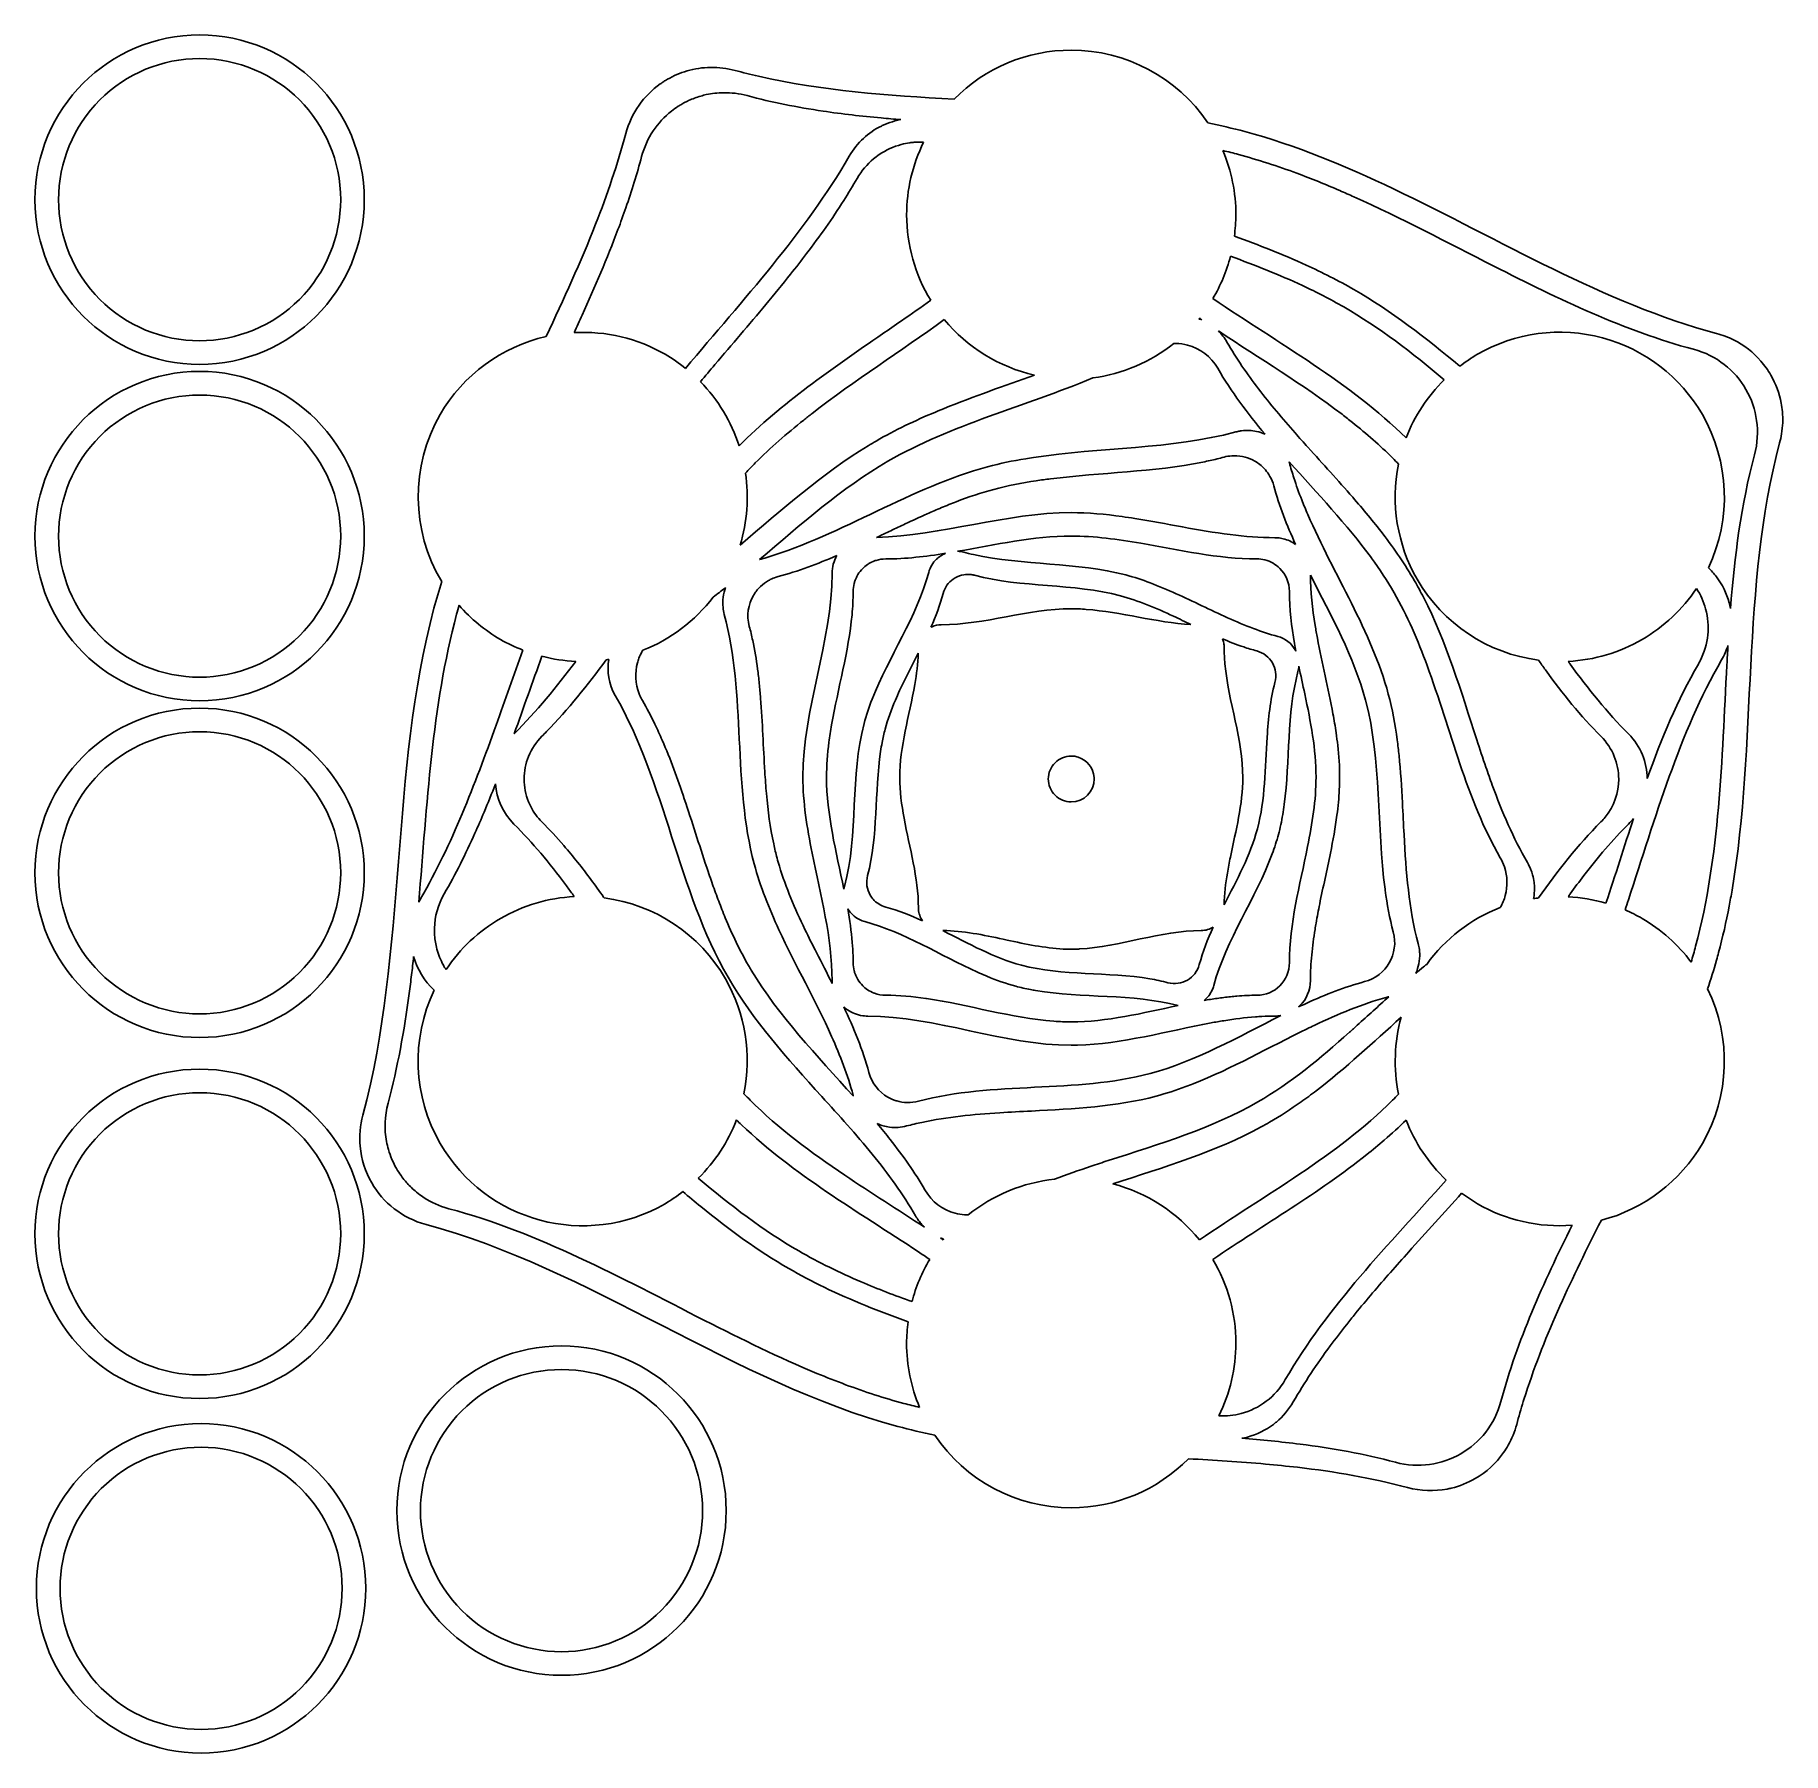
# Model space of a CAD drawing. Extents: x 29 to 400, y 43 to 406.
import ezdxf

# ---------------------------------------------------------------- set-up
doc = ezdxf.new("R2010")
doc.units = 0
doc.layers.add('fond_petit_avec_fusion_des_photos', color=7, linetype='CONTINUOUS')
doc.layers.add('rondelles', color=7, linetype='CONTINUOUS')

msp = doc.modelspace()

# ---------------------------------------------------------------- linework, layer by layer
at = {"layer": 'fond_petit_avec_fusion_des_photos', "color": 7}
for p, q in [((248.8362, 403.093878), (248.836214, 403.093889)), ((182.596674, 397.579532), (182.59611, 397.579532)), ((175.21097, 394.093647), (175.210941, 394.093647)), ((157.331709, 391.420252), (157.331709, 391.419688)), ((196.292171, 390.187734), (196.292735, 390.187734)), ((208.604129, 388.733079), (208.604694, 388.733079)), ((217.007942, 383.649797), (217.007942, 383.649771)), ((217.007942, 383.649771), (217.007942, 383.649207)), ((280.926275, 381.842364), (280.927968, 381.842335)), ((296.604521, 377.03188), (296.604521, 377.03188)), ((200.684254, 371.276108), (200.684254, 371.276672)), ((305.684146, 373.370707), (305.684146, 373.370707)), ((308.682757, 372.048894), (308.682757, 372.048894)), ((317.073336, 373.719616), (317.073336, 373.719616)), ((148.140745, 366.255608), (148.140745, 366.255044)), ((282.546891, 359.459136), (282.547427, 359.459136)), ((298.555805, 357.618093), (298.555805, 357.618657)), ((338.286316, 357.380504), (338.286316, 357.380504)), ((297.799026, 353.256312), (297.799026, 353.256312)), ((184.177009, 349.250633), (184.177009, 349.251197)), ((221.9551, 346.066811), (221.9551, 346.066811)), ((275.96207, 346.36171), (275.96207, 346.36171)), ((270.975763, 341.016032), (270.975226, 341.016026)), ((279.97989, 343.653077), (279.979326, 343.653037)), ((389.015788, 341.77173), (389.015788, 341.77173)), ((394.814044, 337.280415), (394.814044, 337.280979)), ((173.402405, 336.545657), (173.402405, 336.546222)), ((288.493962, 331.378053), (288.493962, 331.378617)), ((288.045257, 322.391564), (288.045257, 322.391564)), ((296.229165, 322.072424), (296.229165, 322.072989)), ((283.331299, 317.254219), (283.330706, 317.254236)), ((288.728771, 315.413176), (288.728771, 315.413176)), ((294.951432, 315.961046), (294.951432, 315.961085)), ((290.887348, 312.891368), (290.887348, 312.890804)), ((259.600404, 304.376724), (259.599839, 304.376724)), ((262.290899, 303.975988), (262.290334, 303.975988)), ((248.836186, 300.243732), (248.836214, 300.243732)), ((282.471989, 300.555698), (282.471989, 300.555698)), ((292.511254, 299.881573), (292.511254, 299.881573)), ((314.808418, 300.689115), (314.808418, 300.68968)), ((199.207557, 296.106873), (199.207549, 296.106862)), ((222.235118, 296.596879), (222.235118, 296.596893)), ((228.159564, 296.315774), (228.159, 296.315774)), ((263.559174, 298.714663), (263.559739, 298.714663)), ((293.698563, 299.690853), (293.698563, 299.690853)), ((289.834518, 295.194601), (289.834518, 295.194601)), ((312.363781, 295.607461), (312.363781, 295.606897)), ((175.67341, 289.364949), (175.67341, 289.364949)), ((227.158573, 292.130422), (227.158573, 292.130396)), ((228.076345, 292.019051), (228.07691, 292.019051)), ((265.526461, 290.350522), (265.525896, 290.350522)), ((299.469274, 292.00805), (299.469189, 292.008025)), ((381.182457, 289.185252), (381.182457, 289.185252)), ((385.424031, 291.638161), (385.424031, 291.638726)), ((119.244401, 285.59297), (119.244401, 285.592984)), ((175.120543, 285.1476), (175.120543, 285.147036)), ((276.47416, 285.512505), (276.473595, 285.512505)), ((323.396356, 287.294019), (323.396356, 287.294583)), ((252.004062, 284.739149), (252.003498, 284.739149)), ((280.822163, 278.505444), (280.822688, 278.505455)), ((287.424594, 280.673938), (287.424594, 280.673938)), ((136.784072, 274.802392), (136.784072, 274.802392)), ((150.96407, 274.144281), (150.964084, 274.143138)), ((216.452854, 275.443426), (216.452868, 275.443454)), ((285.339903, 276.781255), (285.339903, 276.781255)), ((387.848856, 277.057952), (387.848856, 277.057966)), ((297.015182, 272.696738), (297.015182, 272.696749)), ((324.160332, 272.864857), (324.160332, 272.864293)), ((349.218589, 271.912922), (349.218589, 271.912357)), ((387.620651, 273.026926), (387.620651, 273.026362)), ((215.707076, 268.856433), (215.707076, 268.855868)), ((298.266443, 266.832372), (298.266443, 266.831807)), ((183.070729, 265.946566), (183.070729, 265.947131)), ((206.683681, 265.695764), (206.683681, 265.695199)), ((127.080478, 260.250309), (127.080478, 260.249744)), ((304.232874, 262.624957), (304.232874, 262.625522)), ((137.75585, 258.864581), (137.75585, 258.865145)), ((290.300297, 257.718578), (290.300297, 257.718013)), ((334.68468, 257.113866), (334.68468, 257.11443)), ((248.836222, 253.694165), (248.836214, 253.694154)), ((126.952045, 247.773566), (126.952045, 247.774102)), ((361.837563, 240.726249), (361.837563, 240.725684)), ((213.442683, 240.521197), (213.442683, 240.520633)), ((367.861794, 240.496407), (367.861794, 240.496407)), ((193.981476, 233.137132), (193.981476, 233.136568)), ((298.862863, 234.519016), (298.862863, 234.518452)), ((303.691036, 233.136582), (303.691036, 233.137146)), ((187.048848, 230.383798), (187.048848, 230.384362)), ((291.37514, 232.983869), (291.37514, 232.984433)), ((340.531986, 230.222279), (340.531986, 230.221715)), ((208.06723, 222.380689), (208.066665, 222.380689)), ((201.514854, 221.360942), (201.514936, 221.36207)), ((186.958992, 216.926979), (186.958992, 216.926415)), ((222.478744, 216.735723), (222.479308, 216.735723)), ((235.237737, 214.748596), (235.238301, 214.748596)), ((278.907243, 217.48813), (278.907215, 217.487027)), ((109.628398, 211.296341), (109.628452, 211.296877)), ((247.135732, 212.851301), (247.136296, 212.851301)), ((115.916716, 209.434888), (115.916716, 209.434888)), ((181.07918, 208.4052), (181.07918, 208.4052)), ((385.427361, 210.497596), (385.427361, 210.497596)), ((205.701903, 204.240193), (205.701338, 204.240193)), ((230.971327, 207.087787), (230.971892, 207.087787)), ((240.216873, 204.263928), (240.217438, 204.263928)), ((241.273567, 204.073202), (241.274132, 204.073202)), ((265.501659, 206.541546), (265.501095, 206.541546)), ((200.658374, 200.631671), (200.658346, 200.631954)), ((200.915764, 200.406514), (200.916328, 200.406514)), ((207.188613, 203.483358), (207.188048, 203.483358)), ((218.167173, 202.373801), (218.166609, 202.373801)), ((316.064646, 202.750285), (316.064646, 202.749185)), ((204.685539, 198.725317), (204.686103, 198.725317)), ((205.044396, 198.682306), (205.04496, 198.682306)), ((245.155791, 197.566653), (245.155226, 197.566653)), ((318.681806, 198.414421), (318.681806, 198.414421)), ((198.100157, 194.36298), (198.100157, 194.36298)), ((196.018215, 181.642603), (196.018215, 181.642603)), ((211.878926, 180.681128), (211.878362, 180.681128)), ((177.953791, 176.659603), (177.953789, 176.659603)), ((179.018737, 175.629943), (179.019302, 175.629943)), ((210.379016, 175.149291), (210.379581, 175.149291)), ((319.709264, 176.65029), (319.709264, 176.65029)), ((98.298756, 171.106655), (98.298756, 171.106655)), ((206.684231, 169.445326), (206.684231, 169.445326)), ((108.043102, 163.531331), (108.043102, 163.531331)), ((200.884344, 164.975518), (200.88378, 164.975518)), ((109.915043, 161.670978), (109.914478, 161.670978)), ((111.317349, 160.581205), (111.316784, 160.581205)), ((331.474431, 161.190354), (331.473866, 161.190354)), ((116.196169, 158.157509), (116.195605, 158.157509)), ((170.414267, 158.325093), (170.414831, 158.325093)), ((226.735239, 156.588777), (226.734675, 156.588777)), ((221.139853, 151.684658), (221.139853, 151.684658)), ((196.542987, 141.262219), (196.543552, 141.262219)), ((204.37245, 142.403244), (204.371885, 142.403244)), ((171.182662, 134.254613), (171.182098, 134.254613)), ((195.000138, 123.02581), (194.999573, 123.02581)), ((207.205159, 118.506416), (207.204595, 118.506416)), ((297.291901, 108.047147), (297.291901, 108.047147)), ((289.96846, 103.840766), (289.96846, 103.840766)), ((296.742358, 103.147318), (296.742358, 103.147318))]:
    msp.add_line(p, q, dxfattribs=at)
for points in [[(248.836214, 403.093889), (239.514274, 403.089056), (230.582634, 399.350715), (224.036489, 392.713956)], [(277.733111, 387.711666), (271.257114, 397.32432), (260.426784, 403.08945), (248.8362, 403.093878)], [(162.567702, 396.447335), (162.31362, 396.28394), (162.063642, 396.114076), (161.817499, 395.938565)], [(163.341058, 396.918624), (163.079512, 396.767624), (162.821787, 396.610731), (162.567702, 396.447335)], [(167.50604, 398.696294), (166.04744, 398.271721), (164.648772, 397.673639), (163.341058, 396.918624)], [(172.498949, 399.443192), (170.787749, 399.419711), (169.110496, 399.163324), (167.50604, 398.696294)], [(177.693602, 398.791103), (175.954967, 399.256976), (174.21015, 399.46667), (172.498949, 399.443192)], [(182.59611, 397.579532), (180.953958, 397.952607), (179.319575, 398.355426), (177.693602, 398.791103)], [(224.036489, 392.713956), (210.001705, 393.466919), (196.041332, 394.525148), (182.596674, 397.579532)], [(161.817499, 395.938565), (160.094349, 394.70993), (158.571853, 393.188496), (157.331709, 391.420252)], [(167.340167, 392.17597), (167.503086, 392.257422), (167.667034, 392.336419), (167.832402, 392.412991)], [(167.832402, 392.412991), (168.659246, 392.795848), (169.515759, 393.117274), (170.395003, 393.373207)], [(170.395003, 393.373207), (170.781867, 393.485817), (171.173445, 393.586183), (171.568539, 393.673068)], [(171.568539, 393.673068), (172.753827, 393.933729), (173.973157, 394.076663), (175.21097, 394.093647)], [(175.210941, 394.093647), (176.86136, 394.116281), (178.544056, 393.914033), (180.220936, 393.464709)], [(180.220936, 393.464709), (185.495192, 392.051479), (190.862046, 390.997046), (196.292171, 390.187734)], [(157.331709, 391.419688), (156.091783, 389.651661), (155.133777, 387.637309), (154.540907, 385.42467)], [(157.890684, 380.572886), (158.952698, 384.536395), (161.227666, 387.839258), (164.208161, 390.188287)], [(164.208161, 390.188287), (164.666699, 390.549676), (165.141842, 390.888444), (165.631952, 391.203624)], [(165.631952, 391.203624), (165.877006, 391.361214), (166.125488, 391.512739), (166.377744, 391.658377)], [(166.377744, 391.658377), (166.693063, 391.840427), (167.014333, 392.01306), (167.340167, 392.17597)], [(196.292735, 390.187734), (200.365151, 389.58079), (204.473099, 389.111739), (208.604129, 388.733079)], [(208.604694, 388.733079), (209.981583, 388.606872), (211.36111, 388.490424), (212.742667, 388.382505)], [(154.540907, 385.42467), (152.800025, 378.927606), (150.610799, 372.553493), (148.140745, 366.255608)], [(208.65706, 387.037539), (205.899441, 385.692724), (203.498238, 383.53406), (201.842384, 380.666042)], [(209.353243, 387.356692), (209.118733, 387.255984), (208.886846, 387.149609), (208.65706, 387.037539)], [(211.518418, 388.106898), (210.780463, 387.909168), (210.056775, 387.658823), (209.353243, 387.356692)], [(212.742667, 388.382505), (212.331074, 388.306254), (211.922419, 388.215156), (211.518418, 388.106898)], [(285.554843, 385.871156), (282.968559, 386.564147), (280.359996, 387.172827), (277.733111, 387.711666)], [(317.073336, 373.719616), (306.797061, 378.619047), (296.374227, 382.972119), (285.554843, 385.871156)], [(208.169758, 380.976957), (209.606803, 381.958614), (211.192564, 382.681828), (212.852881, 383.126698)], [(212.852881, 383.126698), (213.445844, 383.285586), (214.048868, 383.409098), (214.657562, 383.496014)], [(217.58341, 383.630467), (215.217992, 378.84262), (213.984239, 373.57531), (213.977361, 368.235025)], [(214.657562, 383.496014), (214.961907, 383.53947), (215.267261, 383.573944), (215.574231, 383.59909)], [(215.574231, 383.59909), (215.881204, 383.624236), (216.189346, 383.639868), (216.498068, 383.646495)], [(216.498068, 383.646495), (216.667853, 383.650135), (216.837819, 383.651744), (217.007942, 383.649797)], [(217.007942, 383.649207), (217.199568, 383.646949), (217.391539, 383.639978), (217.58341, 383.630467)], [(283.69339, 368.235064), (283.692889, 372.910502), (282.75185, 377.538064), (280.926275, 381.842364)], [(280.927968, 381.842335), (282.039306, 381.577086), (283.147347, 381.299574), (284.250694, 381.003938)], [(154.543153, 369.718907), (155.784934, 373.302613), (156.91124, 376.917555), (157.890684, 380.572886)], [(201.842384, 380.666042), (192.46281, 364.420111), (179.37898, 350.335964), (167.186929, 335.738138)], [(203.523012, 375.951528), (204.454325, 377.564623), (205.630455, 378.945282), (206.976376, 380.072966)], [(206.976376, 380.072966), (207.360924, 380.395162), (207.759173, 380.696485), (208.169758, 380.976957)], [(284.250694, 381.003938), (288.424705, 379.885514), (292.537473, 378.543121), (296.604521, 377.03188)], [(200.684254, 371.276672), (201.6638, 372.815706), (202.611522, 374.372777), (203.523012, 375.951528)], [(296.604521, 377.03188), (299.654666, 375.898501), (302.678987, 374.669827), (305.684146, 373.370707)], [(192.813452, 360.040135), (195.588238, 363.69716), (198.23546, 367.428662), (200.684254, 371.276108)], [(305.684146, 373.370707), (306.685781, 372.937711), (307.685186, 372.496801), (308.682757, 372.048894)], [(308.682757, 372.048894), (318.65999, 367.569195), (328.447456, 362.387567), (338.286316, 357.380504)], [(385.42626, 343.129374), (361.578793, 349.519278), (339.681002, 362.940906), (317.073336, 373.719616)], [(152.885648, 365.127834), (153.457569, 366.65285), (154.010961, 368.183034), (154.543153, 369.718907)], [(213.977361, 368.235025), (213.992422, 361.856083), (215.757555, 355.603568), (219.080512, 350.158471)], [(283.356586, 363.715651), (283.566766, 365.213222), (283.679272, 366.722882), (283.69339, 368.235064)], [(148.140745, 366.255044), (144.995852, 358.236569), (141.394646, 350.342483), (137.688049, 342.478375)], [(145.292106, 347.02758), (148.012483, 353.009029), (150.597972, 359.027776), (152.885648, 365.127834)], [(298.555805, 357.618657), (293.620444, 359.879898), (288.528704, 361.867115), (283.356586, 363.715651)], [(189.426785, 355.68443), (190.573011, 357.12607), (191.703497, 358.577276), (192.813452, 360.040135)], [(278.804703, 350.510707), (280.463011, 353.304552), (281.722597, 356.316511), (282.546891, 359.459136)], [(282.547427, 359.459136), (287.74596, 357.59111), (292.856722, 355.571028), (297.799026, 353.256312)], [(184.177009, 349.251197), (185.952424, 351.38077), (187.707445, 353.521976), (189.426785, 355.68443)], [(308.648552, 352.436668), (305.376919, 354.325559), (302.004137, 356.038131), (298.555805, 357.618093)], [(338.286316, 357.380504), (352.060764, 350.370592), (365.935683, 343.702048), (380.572236, 339.780201)], [(297.799026, 353.256312), (300.769726, 351.864982), (303.679521, 350.366684), (306.511, 348.731937)], [(331.057673, 336.17637), (323.946661, 342.213622), (316.600925, 347.845372), (308.648552, 352.436668)], [(173.402405, 336.546222), (176.993573, 340.780729), (180.626266, 344.991601), (184.177009, 349.250633)], [(219.080512, 350.158471), (217.024145, 348.686567), (214.948333, 347.23455), (212.863907, 345.791193)], [(319.717561, 321.011319), (307.858527, 332.631935), (292.809112, 341.034718), (278.804703, 350.510707)], [(306.511, 348.731937), (314.058328, 344.374488), (321.038559, 339.044594), (327.794507, 333.327122)], [(143.583891, 343.314041), (144.157776, 344.550721), (144.728384, 345.788091), (145.292106, 347.02758)], [(193.994704, 326.212587), (202.969001, 333.175597), (212.709986, 339.370233), (221.9551, 346.066811)], [(212.863907, 345.791193), (211.529292, 344.867042), (210.191615, 343.946015), (208.853814, 343.025195)], [(221.9551, 346.066811), (226.8469, 340.152068), (233.554101, 336.017225), (241.035967, 334.303876)], [(275.859545, 346.245404), (275.893806, 346.284097), (275.927982, 346.322866), (275.96207, 346.36171)], [(276.468086, 346.01169), (276.267689, 346.096399), (276.064176, 346.172334), (275.859545, 346.245404)], [(275.96207, 346.36171), (276.131297, 346.245601), (276.298499, 346.127429), (276.468086, 346.01169)], [(361.258833, 342.206507), (352.328633, 344.599388), (342.81362, 343.346722), (334.807024, 338.724086)], [(137.688049, 342.478375), (128.23645, 340.333358), (120.104559, 334.350226), (115.244217, 325.965067)], [(162.862093, 338.724072), (157.015405, 342.086899), (150.318687, 343.681328), (143.583891, 343.314041)], [(208.853814, 343.025195), (198.193939, 335.687885), (187.536876, 328.351536), (178.523194, 319.364276)], [(253.405222, 333.714627), (259.677575, 334.545432), (265.605533, 337.067721), (270.55353, 341.011065)], [(270.55353, 341.011065), (270.694319, 341.013605), (270.835301, 341.019052), (270.975763, 341.016032)], [(270.975226, 341.016026), (271.820059, 340.997851), (272.657731, 340.877306), (273.468925, 340.659941)], [(273.468925, 340.659941), (276.064774, 339.964396), (278.393694, 338.273981), (279.849792, 335.751919)], [(279.979326, 343.653037), (288.768084, 337.833025), (297.869243, 332.335901), (306.152127, 326.015252)], [(281.795045, 341.296081), (281.284107, 342.181076), (280.669867, 342.966981), (279.97989, 343.653077)], [(288.493962, 331.378617), (286.053615, 334.562259), (283.7861, 337.847464), (281.795045, 341.296081)], [(382.42542, 325.964554), (377.802892, 333.971213), (370.189033, 339.813626), (361.258833, 342.206507)], [(389.015788, 341.77173), (387.890117, 342.333186), (386.690729, 342.790558), (385.42626, 343.129374)], [(394.814044, 337.280979), (393.223214, 339.111136), (391.26699, 340.648836), (389.015788, 341.77173)], [(167.186929, 335.738138), (165.822506, 336.840858), (164.376787, 337.839005), (162.862093, 338.724072)], [(334.807024, 338.724086), (333.503288, 337.957093), (332.250857, 337.106056), (331.057673, 336.17637)], [(380.572236, 339.780201), (385.450419, 338.473086), (389.326374, 335.330313), (391.656626, 331.294241)], [(396.917474, 334.330862), (396.313519, 335.376916), (395.609374, 336.365365), (394.814044, 337.280415)], [(170.345365, 332.9137), (171.359991, 334.126787), (172.378254, 335.338034), (173.402405, 336.545657)], [(210.017416, 316.07188), (223.412852, 323.805751), (239.014198, 327.698733), (253.405222, 333.714627)], [(241.035967, 334.303876), (234.630595, 332.008122), (228.175233, 329.801512), (221.914311, 327.25714)], [(279.849792, 335.751919), (282.704314, 330.807775), (286.163964, 326.220546), (289.881366, 321.785777)], [(327.794507, 333.327122), (324.255772, 329.843958), (321.502002, 325.644983), (319.717561, 321.011319)], [(399.12067, 328.388761), (398.724713, 330.49205), (397.974481, 332.50005), (396.917474, 334.330862)], [(178.523194, 319.364276), (176.87211, 324.447996), (174.074063, 329.083935), (170.345365, 332.9137)], [(296.229165, 322.072989), (293.547405, 325.113191), (290.93414, 328.194631), (288.493962, 331.378053)], [(391.656626, 331.294241), (393.986822, 327.258176), (394.77061, 322.32919), (393.463498, 317.451021)], [(115.244217, 325.965067), (108.934593, 315.00309), (109.057789, 301.483406), (115.566128, 290.638231)], [(192.193333, 324.795414), (192.790211, 325.271577), (193.390489, 325.743785), (193.994704, 326.212587)], [(220.062227, 326.492052), (215.754743, 324.68077), (211.552336, 322.68665), (207.536409, 320.368053)], [(221.914311, 327.25714), (221.294929, 327.005432), (220.677557, 326.750802), (220.062227, 326.492052)], [(306.152127, 326.015252), (306.905124, 325.440648), (307.65146, 324.859174), (308.390064, 324.270106)], [(383.706455, 293.553648), (388.637988, 303.910033), (388.15896, 316.029704), (382.42542, 325.964554)], [(399.372554, 326.56479), (399.318367, 327.179371), (399.233785, 327.787819), (399.12067, 328.388761)], [(399.198959, 321.875049), (399.455838, 323.45496), (399.508077, 325.028332), (399.372554, 326.56479)], [(181.949547, 315.72186), (185.169406, 318.941719), (188.612069, 321.938425), (192.193333, 324.795414)], [(283.680182, 322.280769), (269.890996, 318.585972), (255.013446, 319.028401), (240.823736, 316.887127)], [(284.488241, 322.459915), (284.219001, 322.412527), (283.94945, 322.352925), (283.680182, 322.280769)], [(284.891198, 322.522202), (284.756888, 322.504563), (284.622804, 322.483599), (284.488241, 322.459915)], [(288.045257, 322.391564), (287.029934, 322.611847), (285.965646, 322.66329), (284.891198, 322.522202)], [(289.881366, 321.785777), (289.29488, 322.049976), (288.679636, 322.253887), (288.045257, 322.391564)], [(298.930116, 319.044047), (298.024776, 320.050514), (297.123048, 321.05906), (296.229165, 322.072424)], [(308.390064, 324.270106), (311.344536, 321.913827), (314.177003, 319.434564), (316.833589, 316.777986)], [(205.827091, 319.355471), (196.1439, 313.472591), (187.511879, 305.778618), (178.730453, 298.335977)], [(207.536409, 320.368053), (206.962728, 320.036837), (206.393344, 319.699491), (205.827091, 319.355471)], [(308.412106, 308.463468), (305.314717, 312.026219), (302.099133, 315.521061), (298.930116, 319.044047)], [(388.710396, 225.269612), (393.970256, 256.3168), (390.65835, 289.626332), (398.791035, 319.977765)], [(398.791035, 319.977765), (398.960453, 320.609994), (399.096202, 321.243083), (399.198959, 321.875049)], [(179.885247, 313.59472), (180.56376, 314.31343), (181.250892, 315.023202), (181.949547, 315.72186)], [(182.82817, 295.267914), (191.603616, 302.702333), (200.215274, 310.412619), (210.017416, 316.07188)], [(231.131717, 314.909367), (214.99267, 310.584924), (200.385065, 300.597974), (184.381496, 295.723768)], [(239.189932, 316.628609), (236.471643, 316.176675), (233.781425, 315.619354), (231.131717, 314.909367)], [(240.823736, 316.887127), (240.277977, 316.804772), (239.733554, 316.71899), (239.189932, 316.628609)], [(244.460161, 312.371549), (255.167692, 313.708348), (266.209187, 313.793878), (276.715626, 315.914761)], [(276.715626, 315.914761), (277.215933, 316.015755), (277.714939, 316.121131), (278.212728, 316.231711)], [(278.212728, 316.231711), (279.208301, 316.452872), (280.198302, 316.693898), (281.182674, 316.95766)], [(281.182674, 316.95766), (281.721492, 317.102036), (282.262016, 317.192221), (282.79773, 317.231613)], [(282.79773, 317.231613), (282.976122, 317.244708), (283.154092, 317.252244), (283.331299, 317.254219)], [(283.330706, 317.254236), (284.89179, 317.271508), (286.398575, 316.861053), (287.706252, 316.106054)], [(287.706252, 316.106054), (288.062896, 315.900151), (288.404667, 315.668652), (288.728771, 315.413176)], [(288.728771, 315.413176), (289.592935, 314.731954), (290.330777, 313.880755), (290.887348, 312.891368)], [(294.951432, 315.961085), (300.92935, 309.273971), (307.154778, 302.736694), (312.363781, 295.607461)], [(295.018686, 315.733394), (294.998084, 315.810243), (294.973812, 315.885185), (294.951432, 315.961046)], [(295.954083, 312.571072), (295.616235, 313.618082), (295.303194, 314.671573), (295.018686, 315.733394)], [(318.119562, 315.461685), (316.416969, 307.135307), (317.814819, 298.47375), (322.050269, 291.105687)], [(316.833589, 316.777986), (317.267308, 316.344261), (317.695072, 315.90457), (318.119562, 315.461685)], [(393.463498, 317.451021), (390.63597, 306.898532), (389.243993, 295.974861), (388.38076, 284.916641)], [(178.730453, 298.335977), (180.240795, 303.273913), (180.635229, 308.485721), (179.885247, 313.59472)], [(232.416107, 310.117079), (235.366752, 310.907702), (238.371956, 311.494066), (241.410837, 311.952627)], [(241.410837, 311.952627), (242.4238, 312.105478), (243.440396, 312.244236), (244.460161, 312.371549)], [(290.887348, 312.890804), (291.235074, 312.272537), (291.511821, 311.599801), (291.704268, 310.881624)], [(291.704268, 310.881624), (292.842188, 306.634823), (294.473178, 302.524982), (296.327858, 298.477628)], [(297.630906, 307.902831), (297.024044, 309.445528), (296.460898, 311.000556), (295.954083, 312.571072)], [(222.943474, 306.906251), (223.461828, 307.114011), (223.981134, 307.317652), (224.501758, 307.516997)], [(224.501758, 307.516997), (227.10488, 308.513724), (229.737598, 309.399376), (232.416107, 310.117079)], [(298.899806, 304.832561), (298.459652, 305.851112), (298.035472, 306.874365), (297.630906, 307.902831)], [(314.808418, 300.68968), (312.776757, 303.339326), (310.62453, 305.918648), (308.412106, 308.463468)], [(248.836809, 305.204648), (235.087397, 305.204648), (221.348989, 300.345704), (207.589922, 299.936683)], [(213.701797, 302.835525), (215.231667, 303.552669), (216.764785, 304.258603), (218.303893, 304.941168)], [(218.303893, 304.941168), (218.81693, 305.16869), (219.330532, 305.393452), (219.845091, 305.615304)], [(219.845091, 305.615304), (220.874215, 306.059003), (221.906764, 306.490726), (222.943474, 306.906251)], [(259.599839, 304.376724), (256.01251, 304.873489), (252.425081, 305.204648), (248.836809, 305.204648)], [(262.290334, 303.975988), (261.393694, 304.118265), (260.497055, 304.252552), (259.600404, 304.376724)], [(282.471989, 300.555698), (275.742637, 301.404642), (269.016855, 302.908725), (262.290899, 303.975988)], [(315.952745, 266.819101), (312.40301, 280.06681), (304.401446, 292.100675), (298.899806, 304.832561)], [(207.589922, 299.936683), (208.60858, 300.419898), (209.627018, 300.905924), (210.64531, 301.390237)], [(210.64531, 301.390237), (211.663599, 301.874553), (212.681885, 302.35743), (213.701797, 302.835525)], [(224.781152, 297.026289), (232.800356, 298.431487), (240.816361, 300.243732), (248.836186, 300.243732)], [(248.836214, 300.243732), (253.744902, 300.243735), (258.651906, 299.564127), (263.559174, 298.714663)], [(291.895558, 299.905816), (288.753352, 299.905816), (285.612247, 300.159553), (282.471989, 300.555698)], [(292.511254, 299.881573), (292.308224, 299.897829), (292.102935, 299.905816), (291.895558, 299.905816)], [(293.698563, 299.690853), (293.313697, 299.784486), (292.917118, 299.849072), (292.511254, 299.881573)], [(321.49796, 290.787083), (319.510749, 294.229068), (317.24631, 297.509651), (314.808418, 300.689115)], [(186.761668, 291.658015), (191.004738, 292.794942), (195.132607, 294.354683), (199.207557, 296.106873)], [(199.207549, 296.106862), (198.571702, 294.997757), (198.207091, 293.711792), (198.207091, 292.336551)], [(209.566535, 295.411215), (213.791289, 295.411215), (218.013808, 295.915905), (222.235118, 296.596879)], [(221.473889, 296.227027), (221.139069, 296.033719), (220.823065, 295.808615), (220.530208, 295.553994)], [(222.235118, 296.596893), (221.972878, 296.491046), (221.718293, 296.368132), (221.473889, 296.227027)], [(226.067688, 296.826749), (225.638061, 296.94187), (225.207336, 297.005537), (224.781152, 297.026289)], [(228.159, 296.315774), (227.458008, 296.471493), (226.760794, 296.641033), (226.067688, 296.826749)], [(260.404556, 292.010232), (250.016871, 294.7936), (238.674303, 293.980106), (228.159564, 296.315774)], [(263.559739, 298.714663), (271.738341, 297.298898), (279.917508, 295.41123), (288.105342, 295.41123)], [(296.327858, 298.477628), (295.550054, 299.038982), (294.660941, 299.45664), (293.698563, 299.690853)], [(184.381496, 295.723768), (183.865252, 295.566536), (183.347419, 295.414142), (182.82817, 295.267914)], [(198.207091, 292.336551), (198.207063, 277.956268), (192.025214, 263.629863), (192.025214, 249.276716)], [(203.659715, 292.0929), (203.94737, 292.567313), (204.290622, 293.003829), (204.680563, 293.393767)], [(204.680563, 293.393767), (204.992512, 293.705718), (205.334814, 293.987845), (205.701965, 294.235472)], [(205.701965, 294.235472), (205.793755, 294.29738), (205.8871, 294.357087), (205.981983, 294.414618)], [(205.981983, 294.414618), (206.361513, 294.644739), (206.765254, 294.839535), (207.188593, 294.993944)], [(218.658282, 292.548768), (216.148468, 283.182016), (210.249392, 274.756082), (206.683681, 265.695764)], [(207.188593, 294.993944), (207.294429, 295.032547), (207.401185, 295.068468), (207.509401, 295.101985)], [(207.509401, 295.101985), (208.158704, 295.303073), (208.849431, 295.411215), (209.566535, 295.411215)], [(220.315234, 295.35776), (219.542775, 294.61779), (218.95652, 293.661771), (218.658282, 292.548768)], [(220.530208, 295.553994), (220.456994, 295.490339), (220.385445, 295.425027), (220.315234, 295.35776)], [(288.105342, 295.41123), (288.702919, 295.411227), (289.282237, 295.336026), (289.834518, 295.194601)], [(289.834518, 295.194601), (291.049315, 294.88342), (292.13302, 294.25153), (292.990778, 293.393781)], [(292.990778, 293.393781), (294.238595, 292.145978), (295.008215, 290.420079), (295.008215, 288.507809)], [(312.363781, 295.606897), (314.100012, 293.2306), (315.723242, 290.788288), (317.186903, 288.253134)], [(385.424031, 291.638726), (384.910189, 292.317126), (384.335105, 292.956187), (383.706455, 293.553648)], [(115.566128, 290.638231), (114.986068, 288.762915), (114.437849, 286.878735), (113.93012, 284.983863)], [(173.038603, 287.318287), (173.922157, 287.991698), (174.801104, 288.672291), (175.67341, 289.364949)], [(175.67341, 289.364949), (175.174029, 288.049567), (174.97007, 286.611064), (175.120543, 285.1476)], [(181.752223, 288.009523), (181.900751, 288.240502), (182.060382, 288.46479), (182.230677, 288.680901)], [(182.230677, 288.680901), (182.400888, 288.896908), (182.582114, 289.104915), (182.773072, 289.304327)], [(182.773072, 289.304327), (182.868604, 289.404079), (182.966888, 289.50175), (183.067421, 289.597023)], [(183.067421, 289.597023), (183.570095, 290.073383), (184.134664, 290.49252), (184.753038, 290.840564)], [(184.753038, 290.840564), (184.876714, 290.910172), (185.002142, 290.976833), (185.13007, 291.040654)], [(185.13007, 291.040654), (185.51385, 291.232122), (185.91688, 291.397417), (186.33668, 291.532889)], [(186.33668, 291.532889), (186.476612, 291.578048), (186.617983, 291.619515), (186.761668, 291.658015)], [(202.663117, 288.507795), (202.663117, 289.10538), (202.738318, 289.685228), (202.879743, 290.237509)], [(202.879743, 290.237509), (202.936314, 290.458421), (203.003731, 290.674618), (203.080936, 290.88629)], [(203.080936, 290.88629), (203.158144, 291.09796), (203.245511, 291.305119), (203.342215, 291.506406)], [(203.342215, 291.506406), (203.438918, 291.707692), (203.544653, 291.903134), (203.659715, 292.0929)], [(221.727449, 288.102665), (222.068353, 289.374984), (222.828708, 290.419088), (223.819311, 291.12553)], [(223.819311, 291.12553), (223.960825, 291.22645), (224.106593, 291.320376), (224.256975, 291.407202)], [(224.256975, 291.407202), (224.820917, 291.73279), (225.443443, 291.956971), (226.095278, 292.063148)], [(226.095278, 292.063148), (226.312555, 292.098539), (226.532841, 292.120696), (226.755633, 292.129293)], [(226.755633, 292.129293), (226.889321, 292.134457), (227.023529, 292.135191), (227.158573, 292.130422)], [(227.158573, 292.130396), (227.462484, 292.119531), (227.769327, 292.083003), (228.076345, 292.019051)], [(228.07691, 292.019051), (228.179077, 291.997771), (228.281317, 291.973088), (228.383386, 291.945738)], [(228.383386, 291.945738), (238.34521, 289.276478), (249.274821, 290.286269), (259.228291, 287.619249)], [(265.525896, 290.350522), (263.840087, 290.982864), (262.135866, 291.546329), (260.404556, 292.010232)], [(276.473595, 285.512505), (272.854031, 287.235895), (269.235075, 288.959401), (265.526461, 290.350522)], [(299.469189, 292.008025), (303.867622, 283.30277), (308.661844, 274.711615), (311.133462, 265.487405)], [(300.47359, 281.314475), (299.890095, 284.876642), (299.492472, 288.440569), (299.469274, 292.00805)], [(323.396356, 287.294583), (322.791977, 288.475147), (322.160392, 289.639715), (321.49796, 290.787083)], [(322.050269, 291.105687), (327.483799, 281.714697), (336.980153, 275.389093), (347.73966, 273.99376)], [(369.668129, 278.346705), (374.285833, 281.029815), (378.225293, 284.738067), (381.182457, 289.185252)], [(381.182457, 289.185252), (382.058249, 287.83275), (382.714387, 286.358898), (383.127137, 284.818526)], [(388.105678, 286.153017), (387.578431, 288.120741), (386.674162, 289.987582), (385.424031, 291.638161)], [(113.93012, 284.983863), (104.653199, 250.361967), (108.163899, 212.344091), (98.879189, 177.693129)], [(118.721849, 283.700094), (118.891233, 284.332243), (119.066355, 284.963162), (119.244401, 285.59297)], [(119.244401, 285.592984), (121.74784, 282.71457), (124.706779, 280.266601), (128.003213, 278.346705)], [(158.123269, 276.075149), (164.02523, 278.396288), (169.182143, 282.283554), (173.038603, 287.318287)], [(175.120543, 285.147036), (175.170711, 284.659393), (175.260054, 284.168555), (175.391188, 283.67915)], [(180.686171, 281.134214), (180.070165, 283.433168), (180.439616, 285.755755), (181.537799, 287.657846)], [(181.537799, 287.657846), (181.606433, 287.776726), (181.677956, 287.894032), (181.752223, 288.009523)], [(202.421132, 283.592056), (202.498212, 284.41102), (202.558433, 285.23008), (202.599727, 286.049374)], [(202.599727, 286.049374), (202.641019, 286.86867), (202.663117, 287.688131), (202.663117, 288.507795)], [(219.11579, 280.947341), (220.159024, 283.284476), (221.072298, 285.657587), (221.727449, 288.102665)], [(259.228291, 287.619249), (263.095633, 286.582994), (266.813335, 284.992672), (270.497887, 283.278428)], [(287.424594, 280.673938), (283.713767, 282.065624), (280.093733, 283.789112), (276.47416, 285.512505)], [(295.008215, 288.507809), (295.008215, 284.827868), (295.453872, 281.15233), (296.093021, 277.478542)], [(317.186903, 288.253134), (319.990216, 283.397648), (322.204165, 278.205591), (324.160332, 272.864857)], [(334.68468, 257.11443), (331.332812, 267.41373), (328.231302, 277.84963), (323.396356, 287.294019)], [(388.38076, 284.916641), (388.304109, 285.332247), (388.215011, 285.745079), (388.105678, 286.153017)], [(110.718202, 222.773167), (112.464413, 243.330886), (113.464856, 264.080753), (118.721849, 283.700094)], [(175.391188, 283.67915), (179.943404, 266.690013), (177.174962, 247.808302), (181.718591, 230.851228)], [(198.112284, 260.278957), (199.465647, 268.046305), (201.688878, 275.811901), (202.421132, 283.592056)], [(221.315139, 281.476507), (220.620632, 281.476507), (219.962676, 281.329001), (219.367145, 281.066955)], [(248.836214, 284.863174), (239.662612, 284.863174), (230.496449, 281.476507), (221.315139, 281.476507)], [(252.003498, 284.739149), (250.947789, 284.818504), (249.8921, 284.863174), (248.836214, 284.863174)], [(274.175595, 281.538794), (266.780261, 281.936752), (259.393837, 284.183611), (252.004062, 284.739149)], [(270.497887, 283.278428), (271.72607, 282.707016), (272.950398, 282.121803), (274.175595, 281.538794)], [(300.943236, 278.643287), (300.777092, 279.533591), (300.61947, 280.423934), (300.47359, 281.314475)], [(383.127137, 284.818526), (384.080427, 281.260734), (383.756323, 277.360516), (381.958003, 273.848789)], [(128.003213, 278.346705), (129.529411, 277.482367), (131.118669, 276.734449), (132.757443, 276.109324)], [(181.4022, 278.158754), (181.187923, 279.157019), (180.950212, 280.148804), (180.686171, 281.134214)], [(182.435729, 272.103653), (182.166435, 274.141233), (181.830757, 276.162221), (181.4022, 278.158754)], [(219.367145, 281.066955), (219.282069, 281.029518), (219.198241, 280.989335), (219.11579, 280.947341)], [(280.981463, 278.065025), (280.935374, 278.215184), (280.881952, 278.361906), (280.822163, 278.505444)], [(280.822688, 278.505455), (282.31369, 277.876963), (283.816891, 277.293201), (285.339903, 276.781255)], [(281.169979, 277.12906), (281.137586, 277.451541), (281.073643, 277.764701), (280.981463, 278.065025)], [(292.54927, 279.012575), (290.816651, 279.476822), (289.111267, 280.041402), (287.424594, 280.673938)], [(296.227528, 276.196415), (295.454268, 277.535692), (294.167955, 278.578841), (292.54927, 279.012575)], [(304.232874, 262.625522), (303.249048, 267.963679), (301.940129, 273.301455), (300.943236, 278.643287)], [(354.043375, 273.725316), (359.543574, 274.009827), (364.898089, 275.593551), (369.668129, 278.346705)], [(132.757443, 276.109324), (130.827478, 270.844917), (128.973447, 265.536884), (127.080478, 260.250309)], [(130.919141, 258.420826), (132.883337, 263.87648), (134.79338, 269.363007), (136.784072, 274.802392)], [(136.784072, 274.802392), (139.131077, 274.198149), (141.534697, 273.840313), (143.955934, 273.734689)], [(137.75585, 258.865145), (142.334451, 263.573224), (146.462423, 268.727367), (150.397972, 274.072071)], [(150.397972, 274.072071), (150.586865, 274.094596), (150.775571, 274.118667), (150.96407, 274.144281)], [(150.964084, 274.143138), (150.498691, 271.621956), (150.894875, 268.927132), (152.283143, 266.522587)], [(156.996584, 273.414982), (157.083529, 273.739464), (157.186449, 274.060215), (157.304161, 274.375201)], [(157.304161, 274.375201), (157.480734, 274.84768), (157.691291, 275.307702), (157.935303, 275.752138)], [(157.935303, 275.752138), (157.995135, 275.861106), (158.059464, 275.968165), (158.123269, 276.075149)], [(212.502296, 267.537346), (213.734032, 270.195523), (215.113653, 272.813312), (216.452854, 275.443426)], [(216.452868, 275.443454), (216.374503, 273.246007), (216.08991, 271.050899), (215.707076, 268.856433)], [(281.194222, 276.638479), (281.194222, 276.804177), (281.186179, 276.967821), (281.169979, 277.12906)], [(281.23887, 274.91593), (281.209931, 275.490108), (281.194222, 276.064044), (281.194222, 276.638479)], [(281.363996, 273.193384), (281.309976, 273.767331), (281.267809, 274.341755), (281.23887, 274.91593)], [(285.339903, 276.781255), (286.253541, 276.474152), (287.174319, 276.192438), (288.103705, 275.943408)], [(288.103705, 275.943408), (289.55777, 275.553789), (290.713104, 274.616944), (291.407681, 273.413881)], [(296.093021, 277.478542), (296.18432, 276.953716), (296.279542, 276.42846), (296.378009, 275.903719)], [(296.378009, 275.903719), (296.328338, 276.00165), (296.282392, 276.101351), (296.227528, 276.196415)], [(347.73966, 273.99376), (348.22892, 273.296477), (348.721003, 272.602083), (349.218589, 271.912922)], [(366.778653, 223.256033), (372.516936, 240.652354), (377.511931, 258.482576), (386.501668, 274.053275)], [(381.958003, 273.848789), (381.838115, 273.614674), (381.711285, 273.381945), (381.578217, 273.151502)], [(386.501668, 274.053275), (387.063432, 275.02627), (387.510246, 276.033259), (387.848856, 277.057952)], [(387.848856, 277.057966), (387.768677, 275.715138), (387.693182, 274.371648), (387.620651, 273.026926)], [(143.955934, 273.734689), (139.906993, 268.336444), (135.642646, 263.151121), (130.919141, 258.420826)], [(157.358732, 266.885839), (156.52345, 269.021279), (156.43144, 271.305848), (156.996584, 273.414982)], [(182.792918, 269.03559), (182.68814, 270.062046), (182.570377, 271.084865), (182.435729, 272.103653)], [(285.145339, 249.117404), (285.145339, 257.144301), (282.120267, 265.158131), (281.363996, 273.193384)], [(291.407681, 273.413881), (292.102286, 272.210816), (292.335853, 270.741564), (291.946217, 269.287482)], [(293.922309, 243.432167), (295.151979, 252.746945), (294.41092, 262.583296), (296.827787, 271.603127)], [(296.827787, 271.603127), (296.92552, 271.967919), (296.985859, 272.333837), (297.015182, 272.696738)], [(297.015182, 272.696749), (297.420312, 270.741443), (297.850052, 268.787062), (298.266443, 266.832372)], [(324.160332, 272.864293), (329.159334, 259.215885), (332.476404, 244.599306), (339.65388, 232.167518)], [(349.218589, 271.912357), (352.819885, 266.924382), (356.655003, 262.164704), (360.956154, 257.863533)], [(354.451807, 273.151502), (354.314506, 273.34168), (354.180055, 273.53452), (354.043375, 273.725316)], [(366.804561, 258.366255), (362.277801, 262.893015), (358.241967, 267.901957), (354.451807, 273.151502)], [(381.578217, 273.151502), (377.178796, 265.531479), (373.77401, 257.348923), (370.76174, 248.945985)], [(387.620651, 273.026362), (386.532543, 252.855745), (386.123208, 232.518682), (381.006068, 213.421249)], [(152.283143, 266.522587), (162.90213, 248.129948), (165.574401, 225.241785), (176.173364, 206.883853)], [(157.7975, 265.911842), (157.633481, 266.232113), (157.487239, 266.557309), (157.358732, 266.885839)], [(183.070729, 265.947131), (182.989189, 266.979525), (182.897695, 268.009134), (182.792918, 269.03559)], [(211.609328, 265.535332), (211.895825, 266.205672), (212.19436, 266.872803), (212.502296, 267.537346)], [(215.707076, 268.855868), (214.558553, 262.272648), (212.526011, 255.699193), (212.526011, 249.117401)], [(291.946217, 269.287482), (290.944215, 265.547879), (290.546705, 261.65251), (290.300297, 257.718578)], [(298.266443, 266.831807), (299.515615, 260.967909), (300.646592, 255.105214), (300.646592, 249.238119)], [(317.834038, 257.102831), (317.399755, 260.392475), (316.804661, 263.639651), (315.952745, 266.819101)], [(158.056572, 265.435039), (157.965563, 265.592668), (157.879511, 265.751706), (157.7975, 265.911842)], [(160.680355, 260.466386), (159.863209, 262.155266), (158.992776, 263.813483), (158.056572, 265.435039)], [(183.961492, 250.378593), (183.637468, 255.559095), (183.478393, 260.784775), (183.070729, 265.946566)], [(206.683681, 265.695199), (206.023441, 264.017518), (205.442631, 262.317682), (204.97877, 260.586537)], [(209.439191, 259.390936), (209.999811, 261.483185), (210.749825, 263.524318), (211.609328, 265.535332)], [(311.133462, 265.487405), (314.559498, 252.701262), (313.506132, 238.73617), (315.256559, 225.491775)], [(127.080478, 260.249744), (122.550535, 247.598811), (117.787191, 235.078039), (111.170201, 223.61708)], [(162.247461, 257.049954), (161.7465, 258.200613), (161.22512, 259.340464), (160.680355, 260.466386)], [(197.545633, 256.599045), (197.706674, 257.825596), (197.898594, 259.052535), (198.112284, 260.278957)], [(204.97877, 260.586537), (202.009793, 249.506157), (203.818699, 237.167463), (200.844105, 226.066128)], [(208.795372, 256.563753), (208.977038, 257.514906), (209.189156, 258.4578), (209.439191, 259.390936)], [(304.89985, 258.621483), (304.704496, 259.955937), (304.478803, 261.290597), (304.232874, 262.624957)], [(133.007681, 248.80876), (133.00767, 252.082752), (134.262117, 255.357066), (136.770827, 257.865779)], [(136.770827, 257.865779), (137.10138, 258.196329), (137.429926, 258.529442), (137.75585, 258.864581)], [(166.925625, 244.640442), (165.507975, 248.856594), (164.000823, 253.022637), (162.247461, 257.049954)], [(197.025285, 249.238116), (197.025285, 251.692467), (197.223552, 254.145941), (197.545633, 256.599045)], [(208.470706, 254.651037), (208.566673, 255.291777), (208.674262, 255.92965), (208.795372, 256.563753)], [(290.300297, 257.718013), (289.889636, 251.161638), (289.898977, 244.499041), (288.232144, 238.278304)], [(305.247125, 255.951946), (305.14671, 256.841792), (305.030124, 257.731727), (304.89985, 258.621483)], [(305.646751, 249.27673), (305.646751, 251.502323), (305.498161, 253.727332), (305.247125, 255.951946)], [(318.218227, 253.799948), (318.105592, 254.905011), (317.97879, 256.006282), (317.834038, 257.102831)], [(336.610085, 251.342642), (335.950955, 253.256577), (335.313133, 255.182884), (334.68468, 257.113866)], [(360.956154, 257.863533), (363.464856, 255.35482), (364.719306, 252.081624), (364.719306, 248.807617)], [(370.76174, 248.945985), (370.7338, 252.35458), (369.416471, 255.754328), (366.804561, 258.366255)], [(205.725104, 228.38177), (207.97967, 236.795884), (207.175159, 246.00103), (208.470706, 254.651037)], [(243.977262, 248.835204), (243.977243, 250.123887), (244.489161, 251.359793), (245.400397, 252.271029)], [(245.400397, 252.271029), (246.311633, 253.182265), (247.54754, 253.694184), (248.836222, 253.694165)], [(248.836214, 253.694154), (248.998208, 253.694164), (249.160101, 253.686073), (249.321286, 253.669911)], [(249.321286, 253.669911), (249.643878, 253.637487), (249.962414, 253.572857), (250.272132, 253.476987)], [(250.272132, 253.476987), (252.186555, 252.884572), (253.54089, 251.177589), (253.6825, 249.17861)], [(318.943087, 243.777201), (318.765597, 247.13547), (318.55616, 250.484757), (318.218227, 253.799948)], [(133.948605, 243.993894), (133.321408, 245.535174), (133.007679, 247.171758), (133.007681, 248.80876)], [(184.308758, 245.731299), (184.170591, 247.274541), (184.058704, 248.82439), (183.961492, 250.378593)], [(192.025214, 249.276716), (192.025214, 243.894286), (192.894816, 238.516195), (193.981476, 233.137132)], [(200.717878, 225.482391), (199.087396, 233.402935), (197.025285, 241.315924), (197.025285, 249.238116)], [(212.526011, 249.117401), (212.526011, 246.25065), (212.912139, 243.386111), (213.442683, 240.521197)], [(245.400396, 245.399377), (244.48916, 246.310614), (243.977242, 247.546522), (243.977262, 248.835204)], [(253.694636, 248.835204), (253.694677, 246.151871), (251.519556, 243.976504), (248.836222, 243.976241)], [(253.6825, 249.17861), (253.690593, 249.06432), (253.69464, 248.94978), (253.694636, 248.835204)], [(282.522112, 232.29817), (283.669373, 237.906146), (285.145339, 243.50828), (285.145339, 249.117404)], [(300.646592, 249.238119), (300.646592, 244.329419), (299.853886, 239.424685), (298.862863, 234.519016)], [(305.381067, 243.895765), (305.55009, 245.689214), (305.646751, 247.482587), (305.646751, 249.27673)], [(337.961111, 247.532642), (337.498323, 248.79562), (337.049533, 250.066577), (336.610085, 251.342642)], [(364.719306, 248.807617), (364.719306, 245.94287), (363.758395, 243.078368), (361.837563, 240.726249)], [(124.533313, 241.791226), (125.36514, 243.770882), (126.168745, 245.76628), (126.952045, 247.773566)], [(126.952045, 247.774102), (127.195484, 244.690246), (128.498408, 241.673039), (130.867325, 239.304128)], [(169.297505, 237.380386), (168.516867, 239.805685), (167.73571, 242.231213), (166.925625, 244.640442)], [(185.843892, 235.079064), (185.095442, 238.5673), (184.631152, 242.130403), (184.308758, 245.731299)], [(248.836222, 243.976241), (247.54754, 243.976222), (246.311632, 244.488141), (245.400396, 245.399377)], [(345.388184, 231.147768), (342.401596, 236.320695), (340.043657, 241.849239), (337.961111, 247.532642)], [(122.611224, 237.365518), (123.269643, 238.830559), (123.909441, 240.306485), (124.533313, 241.791226)], [(134.477771, 242.857289), (134.281774, 243.229156), (134.105404, 243.608576), (133.948605, 243.993894)], [(136.770827, 239.752294), (135.830062, 240.693054), (135.065764, 241.741684), (134.477771, 242.857289)], [(292.693118, 237.083271), (293.06424, 238.468319), (293.361025, 239.873421), (293.601507, 241.292903)], [(293.601507, 241.292903), (293.721762, 242.002641), (293.827736, 242.715647), (293.922309, 243.432167)], [(303.691036, 233.137146), (304.23437, 235.826679), (304.723066, 238.516), (305.076239, 241.205835)], [(305.076239, 241.205835), (305.193954, 242.102446), (305.296542, 242.999041), (305.381067, 243.895765)], [(319.284294, 237.056234), (319.165817, 239.29558), (319.061423, 241.538354), (318.943087, 243.777201)], [(361.837563, 240.725684), (361.563214, 240.389781), (361.269082, 240.064071), (360.955618, 239.750584)], [(116.093105, 224.518345), (118.491181, 228.671931), (120.635962, 232.970401), (122.611224, 237.365518)], [(130.867325, 239.304128), (134.82824, 235.343213), (138.413425, 231.013119), (141.786901, 226.475694)], [(141.425289, 234.732376), (139.931191, 236.462114), (138.383806, 238.139312), (136.770827, 239.752294)], [(171.667729, 230.121983), (170.858231, 232.530194), (170.078143, 234.955089), (169.297505, 237.380386)], [(213.442683, 240.520633), (214.609886, 234.218001), (216.477122, 227.91546), (216.477122, 221.59686)], [(288.232144, 238.278304), (286.734194, 232.687871), (283.885047, 227.465834), (281.201938, 222.194945)], [(291.37514, 232.984433), (291.876621, 234.333977), (292.321996, 235.698223), (292.693118, 237.083271)], [(322.280703, 213.990632), (320.289089, 221.423372), (319.698906, 229.218519), (319.284294, 237.056234)], [(360.955618, 239.750584), (356.072722, 234.867719), (351.79412, 229.392224), (347.7733, 223.663917)], [(357.344049, 228.406602), (360.290279, 232.242155), (363.408948, 235.907967), (366.803996, 239.303025)], [(367.861794, 240.496407), (365.887931, 234.528437), (364.007993, 228.508778), (362.02112, 222.551042)], [(366.803996, 239.303025), (367.185194, 239.684219), (367.535601, 240.084032), (367.861794, 240.496407)], [(144.346179, 231.206803), (143.39386, 232.402883), (142.421356, 233.579216), (141.425289, 234.732376)], [(186.558267, 232.108012), (186.294725, 233.091562), (186.057738, 234.082424), (185.843892, 235.079064)], [(193.981476, 233.136568), (195.792561, 224.171638), (198.207091, 215.20495), (198.207091, 206.217414)], [(298.862863, 234.518452), (297.211157, 226.342514), (295.008752, 218.164888), (295.008752, 209.968429)], [(301.421123, 222.37686), (302.145531, 225.964421), (302.966628, 229.550714), (303.691036, 233.136582)], [(149.848409, 223.822724), (148.075142, 226.34353), (146.250818, 228.814639), (144.346179, 231.206803)], [(172.907412, 226.524203), (172.484517, 227.717817), (172.072478, 228.917879), (171.667729, 230.121983)], [(181.718591, 230.851228), (182.996487, 226.082054), (184.851449, 221.470703), (186.958992, 216.926979)], [(187.048848, 230.384362), (186.876687, 230.95672), (186.712911, 231.530881), (186.558267, 232.108012)], [(192.457925, 216.994227), (190.343005, 221.372854), (188.42613, 225.805115), (187.048848, 230.383798)], [(279.014149, 205.121037), (281.616875, 214.834561), (287.86486, 223.537239), (291.37514, 232.983869)], [(281.887651, 228.93245), (282.076342, 230.054577), (282.292637, 231.176577), (282.522112, 232.29817)], [(339.65388, 232.167518), (340.017918, 231.537006), (340.310018, 230.885767), (340.531986, 230.222279)], [(340.531986, 230.221715), (341.19772, 228.231402), (341.23551, 226.134849), (340.713878, 224.188111)], [(346.130682, 229.605468), (345.925733, 230.129476), (345.678506, 230.644915), (345.388184, 231.147768)], [(346.484561, 228.547685), (346.385021, 228.903282), (346.267306, 229.256128), (346.130682, 229.605468)], [(141.786901, 226.475694), (142.268826, 225.827492), (142.746849, 225.175073), (143.220612, 224.518881)], [(174.21269, 222.964455), (173.764358, 224.143435), (173.330308, 225.330586), (172.907412, 226.524203)], [(200.844105, 226.066128), (200.79195, 225.871505), (200.750277, 225.676952), (200.717878, 225.482391)], [(206.263641, 224.255924), (205.569064, 225.458989), (205.335497, 226.927687), (205.725104, 228.38177)], [(281.201938, 222.194945), (281.242951, 224.442472), (281.510266, 226.688199), (281.887651, 228.93245)], [(346.809766, 226.93483), (346.74206, 227.475232), (346.633856, 228.014288), (346.484561, 228.547685)], [(346.707799, 223.528318), (346.848684, 224.291848), (346.913031, 225.070835), (346.891892, 225.853344)], [(346.891892, 225.853344), (346.882014, 226.213581), (346.854921, 226.57456), (346.809766, 226.93483)], [(354.451271, 224.518331), (355.398776, 225.83069), (356.361972, 227.128085), (357.344049, 228.406602)], [(110.937588, 223.197051), (110.862471, 223.056344), (110.789342, 222.914987), (110.718202, 222.773167)], [(111.170201, 223.61708), (111.089801, 223.477826), (111.012704, 223.337761), (110.937588, 223.197051)], [(114.026597, 217.238445), (114.093312, 219.715233), (114.762638, 222.213913), (116.093105, 224.518345)], [(143.628511, 223.946168), (138.12808, 223.661574), (132.773366, 222.077658), (128.003213, 219.324228)], [(143.220612, 224.518881), (143.357679, 224.32903), (143.492073, 224.136634), (143.628511, 223.946168)], [(149.949834, 223.676651), (149.915801, 223.725123), (149.882482, 223.774289), (149.848409, 223.822724)], [(175.621583, 206.566381), (170.19133, 215.952203), (160.702548, 222.276494), (149.949834, 223.676651)], [(175.605062, 219.454316), (175.124003, 220.614517), (174.661023, 221.785472), (174.21269, 222.964455)], [(206.868875, 223.408153), (206.640114, 223.671303), (206.437292, 223.955156), (206.263641, 224.255924)], [(208.066665, 222.380689), (207.613857, 222.665982), (207.212017, 223.013429), (206.868875, 223.408153)], [(209.568189, 221.725844), (209.023077, 221.871908), (208.519934, 222.095518), (208.06723, 222.380689)], [(300.657147, 218.339758), (300.891448, 219.685645), (301.149484, 221.031456), (301.421123, 222.37686)], [(315.256559, 225.491775), (315.265026, 225.428797), (315.274621, 225.366205), (315.283088, 225.303261)], [(315.283088, 225.303261), (315.684775, 222.311381), (316.229859, 219.355998), (317.005631, 216.460664)], [(340.713878, 224.188111), (340.474498, 223.294686), (340.114692, 222.434391), (339.646175, 221.628818)], [(347.7733, 223.663917), (347.417458, 223.624192), (347.062248, 223.578987), (346.707799, 223.528318)], [(354.021305, 223.914748), (354.165069, 224.115524), (354.306801, 224.318241), (354.451271, 224.518331)], [(362.02112, 222.551042), (359.416702, 223.315514), (356.731909, 223.773183), (354.021305, 223.914748)], [(366.064828, 221.110704), (366.303899, 221.825166), (366.542433, 222.539908), (366.778653, 223.256033)], [(388.112875, 221.951847), (388.323526, 223.054664), (388.522577, 224.160784), (388.710396, 225.269612)], [(128.003213, 219.324228), (123.385564, 216.641275), (119.446106, 212.933214), (116.488876, 208.486226)], [(180.523555, 209.349996), (178.654673, 212.586972), (177.048231, 215.973706), (175.605062, 219.454316)], [(202.477274, 214.242544), (202.278872, 216.616634), (201.935345, 218.989073), (201.514854, 221.360942)], [(201.514936, 221.36207), (202.099517, 220.398578), (202.951783, 219.595786), (204.004774, 219.076734)], [(204.004774, 219.076734), (204.180273, 218.990224), (204.361367, 218.911526), (204.547721, 218.841363)], [(204.547721, 218.841363), (204.734075, 218.7712), (204.925495, 218.709382), (205.122089, 218.656705)], [(205.122089, 218.656705), (213.448082, 216.425761), (221.031348, 211.516898), (228.977032, 207.949355)], [(217.344185, 218.830311), (214.806301, 219.990363), (212.230363, 221.012516), (209.568189, 221.725844)], [(216.477122, 221.59686), (216.477122, 220.694646), (216.723682, 219.852941), (217.150707, 219.131826)], [(217.150707, 219.131826), (217.21171, 219.02881), (217.275989, 218.928228), (217.344185, 218.830311)], [(300.431144, 216.993691), (300.50359, 217.442382), (300.579056, 217.891129), (300.657147, 218.339758)], [(339.646175, 221.628818), (333.407581, 219.199733), (328.000435, 215.025544), (324.071036, 209.605181)], [(369.668129, 219.324765), (368.502398, 219.988924), (367.299296, 220.585229), (366.064828, 221.110704)], [(380.058535, 210.078665), (377.251338, 213.827382), (373.717539, 216.971999), (369.668129, 219.324765)], [(385.872736, 212.117072), (386.74246, 215.362853), (387.481008, 218.643393), (388.112875, 221.951847)], [(114.058567, 215.756779), (114.024162, 216.248613), (114.013254, 216.743086), (114.026597, 217.238445)], [(114.54474, 212.850765), (114.29052, 213.799511), (114.127382, 214.773121), (114.058567, 215.756779)], [(186.958992, 216.926415), (190.471524, 209.353693), (194.685883, 201.97028), (198.100157, 194.36298)], [(194.903115, 212.08566), (194.072174, 213.717667), (193.251049, 215.352185), (192.457925, 216.994227)], [(238.279881, 209.43819), (232.488568, 210.989961), (227.091587, 213.989475), (221.627116, 216.754462)], [(221.627116, 216.754462), (221.91106, 216.75164), (222.194862, 216.745601), (222.478744, 216.735723)], [(222.479308, 216.735723), (226.737322, 216.587678), (230.988438, 215.663315), (235.237737, 214.748596)], [(235.238301, 214.748596), (239.204311, 213.894846), (243.168706, 213.049308), (247.135732, 212.851301)], [(250.556037, 212.853502), (259.154416, 213.287588), (267.740243, 216.759974), (276.35677, 216.759974)], [(278.907215, 217.487027), (277.719736, 214.902633), (276.671267, 212.27918), (275.944432, 209.566601)], [(276.35677, 216.759974), (277.295469, 216.759974), (278.166946, 217.029056), (278.907243, 217.48813)], [(300.035383, 214.301556), (300.153098, 215.19922), (300.286251, 216.096303), (300.431144, 216.993691)], [(317.005631, 216.460664), (317.621638, 214.161687), (317.252181, 211.839111), (316.154026, 209.937046)], [(109.181361, 207.351298), (109.338257, 208.66428), (109.486706, 209.979379), (109.628398, 211.296341)], [(109.628452, 211.296877), (110.391281, 208.605409), (111.863886, 206.114572), (113.963207, 204.11785)], [(115.916716, 209.434888), (115.322243, 210.517549), (114.862508, 211.664839), (114.54474, 212.850765)], [(198.236865, 205.559243), (197.136292, 207.737999), (196.011038, 209.909586), (194.903115, 212.08566)], [(202.641536, 211.392776), (202.612913, 212.342878), (202.556635, 213.292922), (202.477274, 214.242544)], [(202.663041, 209.967328), (202.663041, 210.442506), (202.655845, 210.917712), (202.641536, 211.392776)], [(247.136296, 212.851301), (247.146569, 212.851301), (247.15687, 212.851301), (247.167163, 212.851301)], [(247.167163, 212.851301), (247.723618, 212.823925), (248.279674, 212.808855), (248.836242, 212.808855)], [(248.836242, 212.808855), (249.122918, 212.808855), (249.410048, 212.813088), (249.69669, 212.820426)], [(249.69669, 212.820426), (249.983331, 212.827764), (250.269423, 212.839052), (250.556037, 212.853502)], [(299.534326, 208.913426), (299.624891, 210.710137), (299.799925, 212.5062), (300.035383, 214.301556)], [(321.741038, 207.691912), (322.347336, 208.997613), (322.652446, 210.450465), (322.593236, 211.94232)], [(322.524318, 212.75924), (322.471486, 213.169055), (322.390714, 213.580027), (322.280703, 213.990632)], [(322.593236, 211.94232), (322.582512, 212.213563), (322.559567, 212.486021), (322.524318, 212.75924)], [(381.006068, 213.421249), (380.706348, 212.302633), (380.389412, 211.188786), (380.058535, 210.078665)], [(385.427361, 210.497596), (385.579479, 211.036612), (385.727787, 211.57608), (385.872736, 212.117072)], [(108.684718, 203.419491), (108.859518, 204.72776), (109.024468, 206.038315), (109.181361, 207.351298)], [(116.488876, 208.486226), (116.287773, 208.79684), (116.094039, 209.111969), (115.916716, 209.434888)], [(181.07918, 208.4052), (180.891547, 208.71889), (180.706302, 209.033455), (180.523555, 209.349996)], [(202.730365, 181.674551), (195.01726, 190.300983), (186.895799, 198.681403), (181.07918, 208.4052)], [(202.879666, 208.238153), (202.738242, 208.790434), (202.663041, 209.369751), (202.663041, 209.967328)], [(203.08086, 207.58938), (203.003655, 207.801047), (202.936238, 208.017258), (202.879666, 208.238153)], [(203.342138, 206.969254), (203.245435, 207.170563), (203.158067, 207.377714), (203.08086, 207.58938)], [(228.977032, 207.949355), (229.540638, 207.696286), (230.106573, 207.4516), (230.674223, 207.213489)], [(265.501095, 206.541546), (256.563043, 208.057051), (246.989165, 207.104523), (238.279881, 209.43819)], [(275.944432, 209.566601), (275.554824, 208.112564), (274.61799, 206.957203), (273.414905, 206.262626)], [(295.008752, 209.968429), (295.008752, 208.056176), (294.239132, 206.330274), (292.991314, 205.082457)], [(299.464871, 206.217442), (299.464871, 207.116207), (299.489142, 208.015056), (299.534326, 208.913426)], [(316.154026, 209.937046), (315.055843, 208.034925), (313.228538, 206.553964), (310.929613, 205.937957)], [(323.423365, 209.08482), (322.860021, 208.624995), (322.299217, 208.160485), (321.741038, 207.691912)], [(324.071036, 209.605181), (323.855419, 209.431276), (323.638136, 209.260136), (323.423365, 209.08482)], [(383.545532, 204.394004), (384.218942, 206.415872), (384.849483, 208.449735), (385.427361, 210.497596)], [(113.963207, 204.11785), (109.031481, 193.761319), (109.510507, 181.641397), (115.244231, 171.706405)], [(179.552298, 182.211478), (181.254612, 190.537508), (179.856767, 199.198624), (175.621583, 206.566381)], [(176.173364, 206.883853), (181.472834, 197.704886), (188.744448, 189.676172), (196.018215, 181.642603)], [(198.207091, 206.217414), (198.207091, 206.106444), (198.210224, 205.996349), (198.21536, 205.886677)], [(198.21536, 205.886677), (198.220497, 205.777006), (198.227637, 205.667786), (198.236865, 205.559243)], [(203.659638, 206.382768), (203.544576, 206.572534), (203.438842, 206.767973), (203.342138, 206.969254)], [(204.680487, 205.081356), (204.290546, 205.471303), (203.947293, 205.908352), (203.659638, 206.382768)], [(205.701338, 204.240193), (205.334187, 204.487815), (204.992436, 204.769416), (204.680487, 205.081356)], [(207.099786, 203.516998), (206.603894, 203.705692), (206.13486, 203.948234), (205.701903, 204.240193)], [(230.674223, 207.213489), (230.773334, 207.171889), (230.872081, 207.128878), (230.971327, 207.087787)], [(230.971892, 207.087787), (232.975187, 206.258872), (235.006907, 205.534379), (237.084317, 204.977752)], [(237.084317, 204.977752), (238.118252, 204.700695), (239.163067, 204.465547), (240.216873, 204.263928)], [(240.217438, 204.263928), (240.568531, 204.196759), (240.920569, 204.133146), (241.273567, 204.073202)], [(241.274132, 204.073202), (251.162905, 202.39381), (261.770038, 203.434618), (271.448208, 200.882764)], [(269.288508, 205.724089), (268.042147, 206.058043), (266.778339, 206.325053), (265.501659, 206.541546)], [(273.414905, 206.262626), (272.211848, 205.56802), (270.742602, 205.334453), (269.288508, 205.724089)], [(276.941579, 201.958708), (277.673057, 202.542203), (278.276691, 203.29647), (278.680113, 204.18674)], [(278.680113, 204.18674), (278.814586, 204.483468), (278.926871, 204.795324), (279.014149, 205.121037)], [(292.991314, 205.082457), (291.743497, 203.834668), (290.017595, 203.064991), (288.105342, 203.064991)], [(297.252842, 200.860158), (298.621083, 202.2284), (299.464871, 204.120615), (299.464871, 206.217442)], [(310.929613, 205.937957), (306.734887, 204.814007), (302.67354, 203.210477), (298.674423, 201.383822)], [(382.426577, 171.706942), (388.205046, 181.740609), (388.624325, 193.988668), (383.545532, 204.394004)], [(104.206094, 180.219921), (106.240061, 187.810796), (107.635906, 195.56979), (108.684718, 203.419491)], [(200.658346, 200.631954), (200.742448, 200.554907), (200.828213, 200.479751), (200.915764, 200.406514)], [(205.986422, 186.712951), (204.706347, 191.490324), (202.803687, 196.095118), (200.658374, 200.631671)], [(200.916328, 200.406514), (200.955134, 200.374059), (200.995379, 200.343381), (201.034839, 200.311716)], [(201.034839, 200.311716), (201.17345, 200.200408), (201.314507, 200.092909), (201.46093, 199.99145)], [(201.46093, 199.99145), (202.401526, 199.33963), (203.498199, 198.895497), (204.685539, 198.725317)], [(207.102608, 203.516998), (207.101762, 203.516998), (207.100915, 203.516998), (207.099786, 203.516998)], [(207.188048, 203.483358), (207.159219, 203.4938), (207.131257, 203.506218), (207.102608, 203.516998)], [(209.566555, 203.065528), (208.730116, 203.065528), (207.929322, 203.213243), (207.188613, 203.483358)], [(218.016686, 202.39525), (215.201751, 202.80419), (212.385315, 203.065528), (209.566555, 203.065528)], [(218.03156, 202.392428), (218.026592, 202.392428), (218.021654, 202.39525), (218.016686, 202.39525)], [(218.166609, 202.373801), (218.121588, 202.380574), (218.07658, 202.385936), (218.03156, 202.392428)], [(245.155226, 197.566653), (236.158865, 198.225275), (227.170863, 201.048965), (218.167173, 202.373801)], [(271.448208, 200.882764), (263.909629, 199.296422), (256.377178, 197.427207), (248.836253, 197.427207)], [(278.336155, 202.193517), (277.871281, 202.118757), (277.406379, 202.040101), (276.941579, 201.958708)], [(279.731281, 202.406313), (279.266145, 202.339172), (278.801209, 202.268334), (278.336155, 202.193517)], [(281.125854, 202.595374), (280.660811, 202.536897), (280.196236, 202.473425), (279.731281, 202.406313)], [(282.521519, 202.756325), (282.056211, 202.7075), (281.59108, 202.65385), (281.125854, 202.595374)], [(283.916656, 202.886966), (283.451413, 202.848837), (282.986678, 202.805121), (282.521519, 202.756325)], [(288.105342, 203.064991), (286.708568, 203.064991), (285.312386, 203.001294), (283.916656, 202.886966)], [(298.674423, 201.383822), (298.103121, 201.122879), (297.532975, 200.857167), (296.964015, 200.58787)], [(296.964015, 200.58787), (297.062342, 200.676375), (297.159313, 200.76663), (297.252842, 200.860158)], [(300.27674, 196.695744), (305.31339, 199.096382), (310.42483, 201.230152), (315.73391, 202.652721)], [(316.064646, 202.749185), (313.831252, 200.753281), (311.615046, 198.729635), (309.387776, 196.724954)], [(315.73391, 202.652721), (315.845529, 202.682637), (315.955087, 202.716616), (316.064646, 202.750285)], [(204.686103, 198.725317), (204.804662, 198.708383), (204.924096, 198.693764), (205.044396, 198.682306)], [(205.04496, 198.682306), (205.285746, 198.659446), (205.529996, 198.647593), (205.776974, 198.647593)], [(205.776974, 198.647593), (220.157212, 198.647564), (234.483171, 192.465712), (248.836256, 192.465712)], [(248.836253, 197.427207), (247.609267, 197.427207), (246.382407, 197.476878), (245.155791, 197.566653)], [(250.181773, 192.483775), (259.59993, 192.729364), (269.007711, 195.470561), (278.427699, 197.213734)], [(293.232784, 198.766521), (284.12313, 194.213402), (275.175543, 189.093157), (265.535876, 186.510231)], [(278.427699, 197.213734), (278.876269, 197.296736), (279.325138, 197.377621), (279.773767, 197.455712)], [(279.773767, 197.455712), (280.222396, 197.533831), (280.67059, 197.609269), (281.119284, 197.681715)], [(281.119284, 197.681715), (283.362739, 198.043948), (285.607478, 198.330629), (287.852922, 198.494769)], [(287.852922, 198.494769), (288.301994, 198.527592), (288.750897, 198.555362), (289.200082, 198.577997)], [(289.200082, 198.577997), (290.098452, 198.623265), (290.996765, 198.647452), (291.89553, 198.647452)], [(291.89553, 198.647452), (292.352448, 198.647452), (292.798613, 198.689644), (293.232784, 198.766521)], [(298.768064, 195.968147), (299.270335, 196.213087), (299.773058, 196.455686), (300.27674, 196.695744)], [(300.689574, 182.863553), (306.921408, 187.641886), (312.766428, 193.085585), (318.681806, 198.414421)], [(309.387776, 196.724954), (308.830952, 196.223784), (308.273422, 195.723686), (307.714819, 195.225648)], [(318.681806, 198.414421), (317.214697, 193.114284), (317.022412, 187.54223), (318.120663, 182.153566)], [(198.100157, 194.36298), (199.921052, 190.305809), (201.514631, 186.184603), (202.652644, 181.937497)], [(248.836256, 192.465712), (249.284792, 192.465712), (249.733291, 192.472204), (250.181773, 192.483775)], [(274.638606, 184.327581), (282.855247, 187.56117), (290.73142, 192.048927), (298.768064, 195.968147)], [(307.714819, 195.225648), (301.570277, 189.747179), (295.292018, 184.502361), (288.307074, 180.469603)], [(209.985489, 181.489074), (208.083396, 182.587257), (206.602429, 184.413997), (205.986422, 186.712951)], [(265.535876, 186.510231), (249.799108, 182.293577), (232.276229, 184.862787), (216.509687, 180.638146)], [(180.892854, 180.838411), (180.440539, 181.290728), (179.994583, 181.749227), (179.552298, 182.211478)], [(196.018215, 181.642603), (199.655009, 177.625932), (203.29234, 173.608414), (206.684231, 169.445326)], [(202.652644, 181.937497), (202.676351, 181.848738), (202.704203, 181.761983), (202.730365, 181.674551)], [(211.783552, 180.711326), (211.154961, 180.902193), (210.551288, 181.162402), (209.985489, 181.489074)], [(240.418058, 178.558535), (249.381916, 179.00343), (258.341676, 179.446858), (266.820167, 181.718662)], [(266.820167, 181.718662), (268.939797, 182.286606), (271.028803, 182.968681), (273.0941, 183.736128)], [(273.0941, 183.736128), (273.610423, 183.927982), (274.125066, 184.125481), (274.638606, 184.327581)], [(297.474358, 180.487242), (298.558853, 181.257511), (299.629745, 182.050894), (300.689574, 182.863553)], [(318.120663, 182.153566), (317.696144, 181.710675), (317.268437, 181.270465), (316.834689, 180.836718)], [(98.879189, 177.693129), (98.286265, 175.480309), (98.108787, 173.257809), (98.298756, 171.106655)], [(103.889144, 172.107133), (103.397849, 174.7156), (103.470843, 177.475959), (104.206094, 180.219921)], [(200.88378, 164.975518), (193.741102, 169.781932), (186.871031, 174.860239), (180.892854, 180.838411)], [(211.814421, 180.701448), (211.804064, 180.704553), (211.793904, 180.708222), (211.783552, 180.711326)], [(211.878362, 180.681128), (211.856856, 180.687337), (211.835876, 180.69524), (211.814421, 180.701448)], [(216.509687, 180.638146), (214.929339, 180.2147), (213.337504, 180.256807), (211.878926, 180.681128)], [(217.198665, 176.162976), (222.577056, 177.317435), (228.117033, 177.846009), (233.70205, 178.195851)], [(233.70205, 178.195851), (235.936059, 178.335777), (238.177093, 178.44734), (240.418058, 178.558535)], [(288.307074, 180.469603), (278.596144, 174.863004), (267.537226, 171.615106), (256.640872, 168.068928)], [(316.834689, 180.836718), (305.091282, 169.09331), (289.905017, 160.82338), (275.973647, 151.266235)], [(290.787554, 176.173447), (293.082303, 177.498311), (295.305339, 178.946704), (297.474358, 180.487242)], [(169.876284, 164.34382), (173.415219, 167.826924), (176.169183, 172.025896), (177.953791, 176.659603)], [(177.953789, 176.659603), (178.306422, 176.314078), (178.660569, 175.969908), (179.018737, 175.629943)], [(179.019302, 175.629943), (190.028647, 165.180327), (203.599731, 157.313947), (216.495328, 148.751042)], [(210.515166, 172.521632), (209.617251, 173.658932), (208.697576, 174.78291), (207.761846, 175.897829)], [(207.761846, 175.897829), (208.585901, 175.523348), (209.4671, 175.26884), (210.379016, 175.149291)], [(210.379581, 175.149291), (211.551881, 174.995677), (212.774857, 175.065217), (213.991695, 175.391268)], [(213.991695, 175.391268), (215.053514, 175.675776), (216.122989, 175.932062), (217.198665, 176.162976)], [(257.612665, 163.147678), (268.394256, 166.647262), (279.305563, 169.908452), (289.053976, 175.202744)], [(289.053976, 175.202744), (289.636228, 175.518974), (290.213881, 175.842231), (290.787554, 176.173447)], [(315.095043, 172.412554), (316.678225, 173.779751), (318.21851, 175.189931), (319.709264, 176.65029)], [(319.709264, 176.65029), (321.563096, 171.843379), (324.459385, 167.507153), (328.189731, 163.95362)], [(98.298756, 171.106655), (98.54307, 168.341075), (99.39493, 165.693774), (100.75387, 163.34004)], [(104.299247, 170.392858), (104.135372, 170.955666), (103.998319, 171.527476), (103.889144, 172.107133)], [(106.014077, 166.375594), (105.285881, 167.636874), (104.708935, 168.98584), (104.299247, 170.392858)], [(115.244231, 171.706405), (124.870327, 155.033925), (146.189448, 149.321562), (162.862065, 158.947421)], [(217.861213, 161.85177), (215.707462, 165.582211), (213.208918, 169.109792), (210.515166, 172.521632)], [(311.389776, 169.343387), (312.647104, 170.344175), (313.883181, 171.366017), (315.095043, 172.412554)], [(361.04878, 155.439455), (370.061828, 157.788194), (377.760088, 163.646203), (382.426577, 171.706942)], [(206.684231, 169.445326), (210.076105, 165.282237), (213.222727, 160.973522), (215.8774, 156.375473)], [(253.017184, 166.872249), (250.421735, 165.999562), (247.846923, 165.090524), (245.31009, 164.113414)], [(256.640872, 168.068928), (255.430167, 167.674917), (254.221798, 167.277266), (253.017184, 166.872249)], [(278.80634, 147.161398), (289.699248, 154.5318), (301.225091, 161.252697), (311.389776, 169.343387)], [(100.75387, 163.34004), (103.169915, 159.155334), (107.188872, 155.897304), (112.246709, 154.542073)], [(106.959411, 164.906063), (106.620891, 165.380818), (106.305356, 165.871094), (106.014077, 166.375594)], [(107.790093, 163.836695), (107.501126, 164.184139), (107.221246, 164.538864), (106.959411, 164.906063)], [(108.043102, 163.531331), (107.956277, 163.631209), (107.874649, 163.735039), (107.790093, 163.836695)], [(109.914478, 161.670978), (109.243571, 162.24722), (108.618491, 162.869491), (108.043102, 163.531331)], [(191.160358, 148.937902), (183.612697, 153.295554), (176.632452, 158.626054), (169.876284, 164.34382)], [(217.753187, 153.958946), (212.159689, 157.663197), (206.439643, 161.237316), (200.884344, 164.975518)], [(245.31009, 164.113414), (238.616608, 163.422602), (232.26613, 160.809243), (227.025177, 156.588777)], [(275.973647, 151.266235), (271.286321, 157.093784), (264.849069, 161.259347), (257.612665, 163.147678)], [(328.189731, 163.95362), (316.103508, 150.320424), (303.095462, 137.215294), (294.148312, 121.718387)], [(111.316784, 160.581205), (110.829748, 160.922722), (110.362286, 161.286846), (109.915043, 161.670978)], [(116.195605, 158.157509), (114.414213, 158.732283), (112.778709, 159.556598), (111.317349, 160.581205)], [(162.862065, 158.947421), (164.16598, 159.714216), (165.4186, 160.56507), (166.611983, 161.494589)], [(166.611983, 161.494589), (167.871877, 160.424911), (169.137497, 159.365646), (170.414267, 158.325093)], [(224.241529, 156.944292), (221.645649, 157.639857), (219.31731, 159.329719), (217.861213, 161.85177)], [(320.261601, 148.732359), (323.998449, 152.886529), (327.779606, 157.013719), (331.474431, 161.190354)], [(331.473866, 161.190354), (332.541599, 160.3792), (333.655245, 159.63033), (334.809253, 158.947477)], [(117.09851, 157.890724), (116.793795, 157.972371), (116.492932, 158.061779), (116.196169, 158.157509)], [(171.182098, 134.254613), (153.476494, 143.266279), (135.91713, 152.848288), (117.09851, 157.890724)], [(170.414831, 158.325093), (176.344425, 153.492573), (182.478045, 149.01111), (189.021655, 145.233171)], [(215.8774, 156.375473), (216.271819, 155.692326), (216.728003, 155.0687), (217.23284, 154.504086)], [(226.229212, 156.611919), (225.556394, 156.658909), (224.890494, 156.770415), (224.241529, 156.944292)], [(226.734675, 156.588777), (226.565906, 156.592446), (226.397233, 156.600348), (226.229212, 156.611919)], [(227.025177, 156.588777), (226.928516, 156.588777), (226.831731, 156.585672), (226.735239, 156.588777)], [(334.809253, 158.947477), (340.880836, 155.442886), (347.868037, 153.850389), (354.858602, 154.377904)], [(345.039837, 118.703717), (349.1057, 131.302908), (354.938669, 143.411821), (361.04878, 155.439455)], [(112.246709, 154.542073), (146.934163, 145.247592), (177.49557, 121.076642), (212.117548, 111.799743)], [(217.23284, 154.504086), (217.401117, 154.3159), (217.574475, 154.133952), (217.753187, 153.958946)], [(354.858602, 154.377904), (348.800279, 142.240091), (343.228563, 129.963227), (339.781219, 117.097562)], [(204.371885, 142.403244), (199.831071, 144.34228), (195.407596, 146.485758), (191.160358, 148.937902)], [(216.495328, 148.751042), (217.288892, 148.224105), (218.078962, 147.693217), (218.866655, 147.160212)], [(221.139853, 151.684658), (221.360399, 151.589831), (221.584283, 151.503753), (221.810131, 151.423376)], [(221.699887, 151.297703), (221.512627, 151.426086), (221.327551, 151.556726), (221.139853, 151.684658)], [(221.810131, 151.423376), (221.773283, 151.381573), (221.736534, 151.339682), (221.699887, 151.297703)], [(316.410255, 144.413569), (317.684912, 145.858575), (318.970604, 147.297175), (320.261601, 148.732359)], [(189.021655, 145.233171), (191.475552, 143.816415), (193.986147, 142.498974), (196.542987, 141.262219)], [(218.866655, 147.160212), (217.208151, 144.366401), (215.948375, 141.354444), (215.123903, 138.211792)], [(283.695084, 129.435951), (283.681248, 135.67548), (281.99293, 141.796926), (278.80634, 147.161398)], [(312.624526, 140.055663), (313.871864, 141.516925), (315.135627, 142.968591), (316.410255, 144.413569)], [(196.543552, 141.262219), (202.274226, 138.490289), (208.238499, 136.126085), (214.313632, 133.954752)], [(215.123903, 138.211792), (211.488105, 139.518255), (207.894761, 140.89914), (204.37245, 142.403244)], [(308.937434, 135.639873), (310.146502, 137.123854), (311.377189, 138.594401), (312.624526, 140.055663)], [(194.999573, 123.02581), (186.94945, 126.356935), (179.051675, 130.249513), (171.182662, 134.254613)], [(214.313632, 133.954752), (214.103664, 132.457353), (213.991346, 130.947879), (213.977389, 129.435895)], [(303.66287, 128.863802), (304.793932, 130.393842), (305.95522, 131.905875), (307.141033, 133.4036)], [(307.141033, 133.4036), (307.733926, 134.152449), (308.332914, 134.897911), (308.937434, 135.639873)], [(213.977389, 129.435895), (213.977959, 124.760642), (214.918992, 120.133274), (216.744491, 115.829143)], [(280.090121, 114.043833), (282.454668, 118.830764), (283.688035, 124.096875), (283.695084, 129.435951)], [(295.829538, 117.004401), (298.195266, 121.101957), (300.835145, 125.038647), (303.66287, 128.863802)], [(207.204595, 118.506416), (203.088076, 119.835203), (199.025121, 121.360303), (195.000138, 123.02581)], [(213.421764, 116.667004), (211.334923, 117.226171), (209.263336, 117.842036), (207.205159, 118.506416)], [(294.148312, 121.718387), (292.019595, 118.031295), (288.613991, 115.560608), (284.819005, 114.543762)], [(344.532176, 117.098042), (344.698151, 117.634264), (344.867371, 118.169301), (345.039837, 118.703717)], [(216.744491, 115.829143), (215.633196, 116.094404), (214.525053, 116.371376), (213.421764, 116.667004)], [(292.248844, 112.730823), (293.644602, 113.900352), (294.863661, 115.331472), (295.829538, 117.004401)], [(339.781219, 117.097562), (338.474135, 112.21938), (335.3308, 108.342803), (331.294712, 106.012607)], [(343.129898, 112.246247), (343.565565, 113.872214), (344.034195, 115.489347), (344.532176, 117.098042)], [(212.117548, 111.799743), (214.703615, 111.106803), (217.312059, 110.49915), (219.938741, 109.96036)], [(284.819005, 114.543762), (283.286595, 114.133185), (281.690902, 113.96467), (280.090121, 114.043833)], [(286.154058, 109.562991), (288.121908, 110.090267), (289.989345, 110.994648), (291.640288, 112.245203)], [(291.640288, 112.245203), (291.846677, 112.401526), (292.049454, 112.563747), (292.248844, 112.730823)], [(341.331268, 107.826026), (342.096852, 109.186507), (342.706367, 110.665662), (343.129898, 112.246247)], [(219.938741, 109.96036), (226.414718, 100.34733), (237.245315, 94.581956), (248.8362, 94.577584)], [(284.921537, 109.289038), (285.128603, 109.327279), (285.335557, 109.36885), (285.541099, 109.414175)], [(297.291901, 108.047147), (293.195671, 108.567424), (289.068115, 108.965273), (284.921537, 109.289038)], [(285.541099, 109.414175), (285.746472, 109.459444), (285.950942, 109.508579), (286.154058, 109.562991)], [(317.453151, 104.206272), (310.858521, 105.973294), (304.1188, 107.180048), (297.291901, 108.047147)], [(340.339624, 106.251762), (340.693897, 106.756884), (341.025028, 107.281845), (341.331268, 107.826026)], [(248.8362, 94.577584), (258.158141, 94.582417), (267.089782, 98.320759), (273.635927, 104.95752)], [(273.635927, 104.95752), (279.100164, 104.664404), (284.552898, 104.326386), (289.96846, 103.840766)], [(289.96846, 103.840766), (292.233604, 103.637623), (294.492172, 103.408853), (296.742358, 103.147318)], [(331.294712, 106.012607), (327.258624, 103.682383), (322.331334, 102.89916), (317.453151, 104.206272)], [(334.330294, 100.753396), (336.684197, 102.112409), (338.745435, 103.978801), (340.339624, 106.251762)], [(296.742358, 103.147318), (304.61839, 102.231874), (312.391157, 100.913501), (319.978842, 98.880372)], [(329.284471, 98.742027), (331.062217, 99.167251), (332.760997, 99.847378), (334.330294, 100.753396)], [(319.978842, 98.880372), (322.823896, 98.118033), (325.685517, 98.041777), (328.38929, 98.550736)], [(328.38929, 98.550736), (328.689716, 98.607294), (328.988166, 98.671132), (329.284471, 98.742027)]]:
    msp.add_open_spline(points, degree=3, dxfattribs=at)
at = {"layer": 'rondelles', "color": 7}
for p, q in [((64.324337, 406.306817), (64.324337, 406.306817)), ((64.324337, 401.30677), (64.324337, 401.30677)), ((64.324337, 335.095216), (64.324337, 335.095216)), ((64.324337, 330.095169), (64.324337, 330.095169)), ((64.324337, 263.833964), (64.324337, 263.833964)), ((64.324337, 258.833917), (64.324337, 258.833917)), ((64.324337, 187.428339), (64.324337, 187.428339)), ((64.324337, 182.428265), (64.324337, 182.428265)), ((140.933495, 128.841885), (140.933495, 128.841885)), ((140.933495, 123.84181), (140.933495, 123.84181)), ((64.627187, 112.395836), (64.627187, 112.395836)), ((64.627187, 107.395762), (64.627187, 107.395762))]:
    msp.add_line(p, q, dxfattribs=at)
for points in [[(64.324337, 406.306817), (45.072326, 406.306809), (29.465485, 390.699981), (29.465462, 371.44797)], [(99.183184, 371.44797), (99.183161, 390.69997), (83.576337, 406.306793), (64.324337, 406.306817)], [(43.210657, 392.561493), (48.810379, 398.161115), (56.405205, 401.306889), (64.324337, 401.30677)], [(64.324337, 401.30677), (80.814866, 401.306705), (94.18306, 387.938498), (94.18311, 371.44797)], [(34.465, 371.44797), (34.465024, 379.367101), (37.610935, 386.961872), (43.210657, 392.561493)], [(29.465462, 371.44797), (29.46549, 352.195962), (45.07233, 336.589139), (64.324337, 336.589131)], [(43.21048, 350.334123), (37.610744, 355.933853), (34.464892, 363.528751), (34.465, 371.44797)], [(64.324337, 336.589131), (83.576334, 336.589154), (99.183156, 352.195973), (99.183184, 371.44797)], [(94.18311, 371.44797), (94.183218, 363.528849), (91.037444, 355.934036), (85.43783, 350.334323)], [(64.324337, 341.588669), (56.405119, 341.588551), (48.810216, 344.734394), (43.21048, 350.334123)], [(85.43783, 350.334323), (79.838215, 344.734609), (72.243458, 341.588701), (64.324337, 341.588669)], [(64.324337, 335.095216), (45.072326, 335.095208), (29.465485, 319.48838), (29.465462, 300.236369)], [(99.183184, 300.236369), (99.183161, 319.488369), (83.576337, 335.095192), (64.324337, 335.095216)], [(43.210657, 321.349892), (48.810379, 326.949514), (56.405205, 330.095288), (64.324337, 330.095169)], [(64.324337, 330.095169), (80.814866, 330.095104), (94.18306, 316.726897), (94.18311, 300.236369)], [(34.465, 300.236369), (34.465024, 308.155501), (37.610935, 315.750271), (43.210657, 321.349892)], [(29.465462, 300.236369), (29.465485, 280.984358), (45.072326, 265.377529), (64.324337, 265.377522)], [(43.210477, 279.122517), (37.61074, 284.722248), (34.46489, 292.317149), (34.465, 300.236369)], [(64.324337, 265.377522), (83.576337, 265.377545), (99.183161, 280.984369), (99.183184, 300.236369)], [(94.18311, 300.236369), (94.18322, 292.317247), (91.037447, 284.722432), (85.437833, 279.122716)], [(64.324337, 270.37706), (56.405117, 270.376942), (48.810214, 273.522785), (43.210477, 279.122517)], [(85.437833, 279.122716), (79.838218, 273.523001), (72.243459, 270.377092), (64.324337, 270.37706)], [(64.324337, 263.833964), (45.072327, 263.833956), (29.465487, 248.227129), (29.465462, 228.975119)], [(99.183184, 228.975119), (99.183159, 248.227118), (83.576336, 263.83394), (64.324337, 263.833964)], [(43.210658, 250.088641), (48.81038, 255.688262), (56.405206, 258.834035), (64.324337, 258.833917)], [(64.324337, 258.833917), (80.814865, 258.833852), (94.183058, 245.465647), (94.18311, 228.975119)], [(34.465, 228.975119), (34.465025, 236.894251), (37.610936, 244.48902), (43.210658, 250.088641)], [(29.465462, 228.975119), (29.465485, 209.723108), (45.072326, 194.11628), (64.324337, 194.116272)], [(43.210477, 207.861267), (37.61074, 213.460999), (34.46489, 221.055899), (34.465, 228.975119)], [(64.324337, 194.116272), (83.576337, 194.116296), (99.183161, 209.723119), (99.183184, 228.975119)], [(94.18311, 228.975119), (94.18322, 221.055997), (91.037447, 213.461182), (85.437833, 207.861467)], [(64.324337, 199.115811), (56.405117, 199.115692), (48.810214, 202.261536), (43.210477, 207.861267)], [(85.437833, 207.861467), (79.838218, 202.261752), (72.243459, 199.115842), (64.324337, 199.115811)], [(64.324337, 187.428339), (45.072315, 187.428332), (29.46547, 171.821486), (29.465462, 152.569464)], [(99.183184, 152.569464), (99.183177, 171.821475), (83.576348, 187.428316), (64.324337, 187.428339)], [(43.210657, 173.682988), (48.810379, 179.282609), (56.405205, 182.428383), (64.324337, 182.428265)], [(64.324337, 182.428265), (80.814866, 182.428199), (94.18306, 169.059993), (94.18311, 152.569464)], [(34.465, 152.569464), (34.465024, 160.488596), (37.610935, 168.083366), (43.210657, 173.682988)], [(29.465462, 152.569464), (29.465501, 133.317464), (45.072337, 117.710653), (64.324337, 117.710645)], [(43.210487, 131.45563), (37.610751, 137.055356), (34.464897, 144.650249), (34.465, 152.569464)], [(64.324337, 117.710645), (83.576326, 117.710668), (99.183145, 133.317475), (99.183184, 152.569464)], [(94.18311, 152.569464), (94.183213, 144.650347), (91.037436, 137.055539), (85.437823, 131.45583)], [(64.324337, 122.710184), (56.405122, 122.710065), (48.810223, 125.855905), (43.210487, 131.45563)], [(85.437823, 131.45583), (79.838209, 125.856121), (72.243454, 122.710215), (64.324337, 122.710184)], [(140.933495, 128.841885), (121.681473, 128.841877), (106.074627, 113.235031), (106.074619, 93.983009)], [(175.792342, 93.983009), (175.792334, 113.23502), (160.185506, 128.841861), (140.933495, 128.841885)], [(119.819814, 115.096533), (125.419536, 120.696154), (133.014363, 123.841928), (140.933495, 123.84181)], [(140.933495, 123.84181), (157.424023, 123.841745), (170.792217, 110.473538), (170.792267, 93.983009)], [(111.074158, 93.983009), (111.074182, 101.902141), (114.220092, 109.496911), (119.819814, 115.096533)], [(64.627187, 112.395836), (45.375165, 112.395828), (29.76832, 96.788983), (29.768312, 77.536961)], [(99.486034, 77.536961), (99.486026, 96.788972), (83.879198, 112.395813), (64.627187, 112.395836)], [(43.513506, 98.650484), (49.113229, 104.250106), (56.708055, 107.39588), (64.627187, 107.395762)], [(64.627187, 107.395762), (81.117716, 107.395696), (94.48591, 94.027489), (94.48596, 77.536961)], [(34.76785, 77.536961), (34.767874, 85.456093), (37.913784, 93.050863), (43.513506, 98.650484)], [(106.074619, 93.983009), (106.074658, 74.731009), (121.681495, 59.124198), (140.933495, 59.12419)], [(119.819634, 72.869157), (114.219898, 78.468889), (111.074047, 86.063789), (111.074158, 93.983009)], [(140.933495, 59.12419), (160.185484, 59.124214), (175.792303, 74.73102), (175.792342, 93.983009)], [(170.792267, 93.983009), (170.792378, 86.063887), (167.646605, 78.469072), (162.04699, 72.869357)], [(29.768312, 77.536961), (29.768335, 58.28495), (45.375176, 42.678122), (64.627187, 42.678114)], [(43.513327, 56.423109), (37.91359, 62.02284), (34.767739, 69.617741), (34.76785, 77.536961)], [(64.627187, 42.678114), (83.879187, 42.678137), (99.486011, 58.284961), (99.486034, 77.536961)], [(94.48596, 77.536961), (94.48607, 69.617839), (91.340297, 62.023024), (85.740682, 56.423308)], [(140.933495, 64.123701), (133.014275, 64.123582), (125.419371, 67.269426), (119.819634, 72.869157)], [(162.04699, 72.869357), (156.447375, 67.269642), (148.852617, 64.123732), (140.933495, 64.123701)], [(64.627187, 47.677652), (56.707967, 47.677534), (49.113064, 50.823377), (43.513327, 56.423109)], [(85.740682, 56.423308), (80.141068, 50.823593), (72.546309, 47.677684), (64.627187, 47.677652)]]:
    msp.add_open_spline(points, degree=3, dxfattribs=at)

doc.saveas('drawing.dxf')
